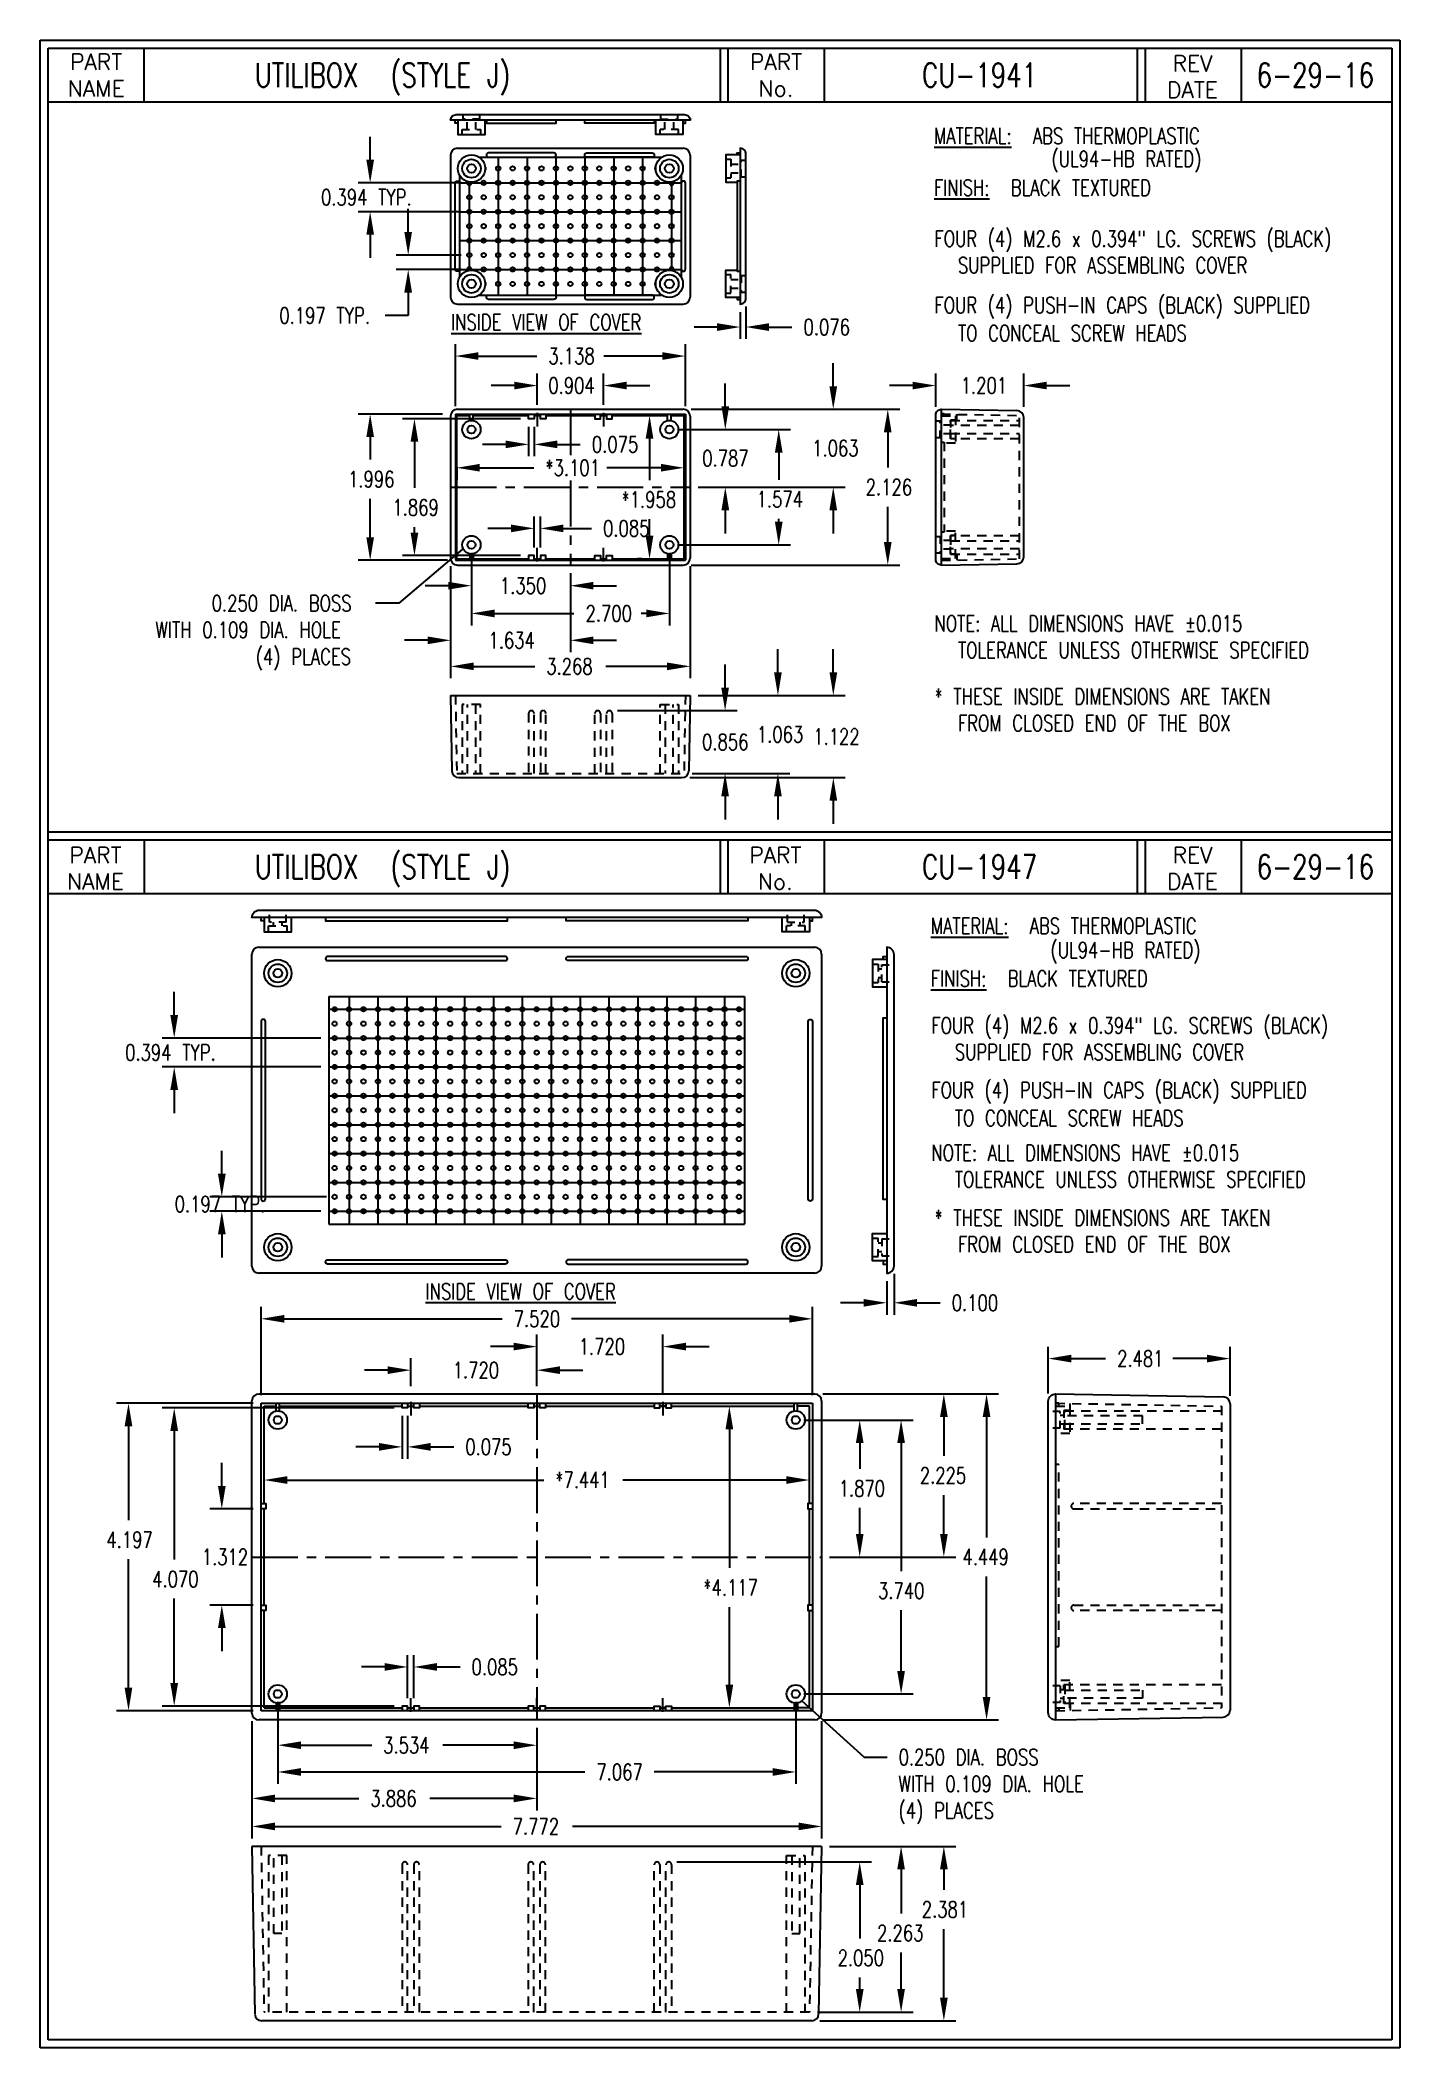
# Model space of a CAD drawing. Extents: x 0 to 18.6, y 0 to 27.4.
import ezdxf
from ezdxf.enums import TextEntityAlignment as Align

# ---------------------------------------------------------------- set-up
doc = ezdxf.new("R2010")
doc.units = 0
doc.header["$LTSCALE"] = 0.5
for name, pattern in [('CENTER', [2, 1.25, -0.25, 0.25, -0.25]), ('HIDDEN', [0.375, 0.25, -0.125]), ('HIDDEN2', [0.1875, 0.125, -0.0625])]:
    doc.linetypes.add(name, pattern=pattern)
doc.layers.get('0').update_dxf_attribs({"linetype": 'CONTINUOUS'})
doc.layers.get('DEFPOINTS').update_dxf_attribs({"linetype": 'CONTINUOUS'})
for name, color, linetype in [('CENTER', 7, 'CENTER'), ('DIM', 7, 'CONTINUOUS'), ('HIDDEN', 7, 'HIDDEN'), ('OBJECT', 7, 'CONTINUOUS'), ('TEXT', 7, 'CONTINUOUS'), ('TITLE', 7, 'CONTINUOUS')]:
    doc.layers.add(name, color=color, linetype=linetype)
doc.styles.get("Standard").update_dxf_attribs({"font": 'txt.shx', "width": 0.75})
doc.styles.add('TXT', font='TXT.shx', dxfattribs={"width": 0.75})
doc.dimstyles.get("Standard").update_dxf_attribs({"dimtxt": 2.5, "dimasz": 2.5, "dimexe": 1.25, "dimexo": 0.625, "dimtad": 1, "dimcen": 2.5, "dimazin": 3, "dimtfac": 1, "dimtmove": 0, "dimatfit": 3})

msp = doc.modelspace()

# ---------------------------------------------------------------- texts
at = {"layer": 'TEXT', "width": 0.75}
for s, p in [('UTILIBOX  (STYLE J)', (4.671, 26.765)), ('CU-1941', (12.817, 26.765)), ('6-29-16', (17.397, 26.765)), ('UTILIBOX  (STYLE J)', (4.671, 15.958)), ('CU-1947', (12.817, 15.958)), ('6-29-16', (17.397, 15.958))]:
    msp.add_text(s, height=0.328, dxfattribs=at).set_placement(p, align=Align.CENTER)
at = {"layer": 'TEXT'}
for s, p in [('REV', (15.722, 26.979)), ('DATE', (15.722, 26.616)), ('PART', (0.756, 16.173)), ('PART', (10.031, 16.173)), ('REV', (15.722, 16.173)), ('NAME', (0.756, 15.81)), ('No.', (10.031, 15.81)), ('DATE', (15.722, 15.81))]:
    msp.add_text(s, height=0.218, dxfattribs=at).set_placement(p, align=Align.CENTER)
at = {"layer": 'TEXT', "width": 0.75}
for s, p in [('%%UMATERIAL:%%U  ABS THERMOPLASTIC', (12.195, 25.988)), ('(UL94-HB RATED)', (13.798, 25.675)), ('%%UFINISH:%%U  BLACK TEXTURED', (12.195, 25.282)), ('FOUR (4) M2.6 x 0.394" LG. SCREWS (BLACK)', (12.202, 24.586)), ('SUPPLIED FOR ASSEMBLING COVER', (12.522, 24.223)), ('FOUR (4) PUSH-IN CAPS (BLACK) SUPPLIED', (12.202, 23.679)), ('%%UINSIDE VIEW OF COVER', (5.607, 23.445)), ('TO CONCEAL SCREW HEADS', (12.522, 23.296)), ('NOTE: ALL DIMENSIONS HAVE %%P0.015', (12.202, 19.333)), ('TOLERANCE UNLESS OTHERWISE SPECIFIED', (12.522, 18.969)), ('* THESE INSIDE DIMENSIONS ARE TAKEN', (12.202, 18.337)), ('FROM CLOSED END OF THE BOX', (12.522, 17.973)), ('%%UMATERIAL:%%U  ABS THERMOPLASTIC', (12.152, 15.205)), ('(UL94-HB RATED)', (13.785, 14.876)), ('%%UFINISH:%%U  BLACK TEXTURED', (12.152, 14.487)), ('FOUR (4) M2.6 x 0.394" LG. SCREWS (BLACK)', (12.159, 13.846)), ('SUPPLIED FOR ASSEMBLING COVER', (12.479, 13.483)), ('FOUR (4) PUSH-IN CAPS (BLACK) SUPPLIED', (12.159, 12.965)), ('TO CONCEAL SCREW HEADS', (12.479, 12.582)), ('NOTE: ALL DIMENSIONS HAVE %%P0.015', (12.159, 12.108)), ('TOLERANCE UNLESS OTHERWISE SPECIFIED', (12.479, 11.745)), ('* THESE INSIDE DIMENSIONS ARE TAKEN', (12.202, 11.222)), ('FROM CLOSED END OF THE BOX', (12.522, 10.859)), ('%%UINSIDE VIEW OF COVER', (5.258, 10.216))]:
    msp.add_text(s, height=0.218, dxfattribs=at).set_placement(p)

# ---------------------------------------------------------------- blocks, each defined once
blk = doc.blocks.new('HB')
at = {"layer": 'TITLE'}
for p, q in [((0, 0), (0, 15.66)), ((0, 15.66), (10.6, 15.66)), ((0.062, 15.598), (10.538, 15.598)), ((0.062, 0.062), (0.062, 15.598)), ((0.812, 15.18), (0.812, 15.598)), ((5.3, 15.598), (5.3, 15.18)), ((5.362, 15.598), (5.362, 15.18)), ((6.112, 15.598), (6.112, 15.18)), ((10.538, 15.598), (10.538, 0.062)), ((10.6, 15.66), (10.6, 0)), ((0.062, 15.18), (10.538, 15.18)), ((10.6, 0), (0, 0)), ((10.538, 0.062), (0.062, 0.062))]:
    blk.add_line(p, q, dxfattribs=at)
at = {"layer": 'TEXT', "style": 'TXT'}
for s, p in [('PART', (0.437, 15.428)), ('PART', (5.737, 15.428)), ('NAME', (0.437, 15.22)), ('No.', (5.737, 15.22))]:
    blk.add_text(s, height=0.125, dxfattribs=at).set_placement(p, align=Align.CENTER)
blk = doc.blocks.new('*D53')
at = {"layer": 'DEFPOINTS', "color": 0}
for p in [(2.889, 4.57), (10.661, 4.57), (10.661, 3.022)]:
    blk.add_point(p, dxfattribs=at)
at = {"layer": 'DIM', "color": 0}
for p, q in [((2.889, 4.461), (2.889, 2.859)), ((10.661, 4.461), (10.661, 2.859)), ((3.204, 3.022), (6.29, 3.022)), ((10.346, 3.022), (7.261, 3.022))]:
    blk.add_line(p, q, dxfattribs=at)
for points in [[(3.204, 3.075), (3.204, 2.97), (2.889, 3.022)], [(10.346, 3.075), (10.346, 2.97), (10.661, 3.022)]]:
    blk.add_solid(points, dxfattribs=at)
at = {"layer": 'OBJECT', "color": 0, "style": 'TXT', "width": 0.75}
blk.add_text('7.772', height=0.2188, dxfattribs=at).set_placement((6.447, 2.913))
blk = doc.blocks.new('*D54')
at = {"layer": 'DEFPOINTS', "color": 0}
for p in [(3.242, 4.83), (10.309, 4.83), (10.309, 3.766)]:
    blk.add_point(p, dxfattribs=at)
at = {"layer": 'DIM', "color": 0}
for p, q in [((3.242, 4.721), (3.242, 3.603)), ((10.309, 4.721), (10.309, 3.603)), ((3.557, 3.766), (7.432, 3.766)), ((9.994, 3.766), (8.376, 3.766))]:
    blk.add_line(p, q, dxfattribs=at)
for points in [[(3.557, 3.818), (3.557, 3.713), (3.242, 3.766)], [(9.994, 3.818), (9.994, 3.713), (10.309, 3.766)]]:
    blk.add_solid(points, dxfattribs=at)
at = {"layer": 'OBJECT', "color": 0, "style": 'TXT', "width": 0.75}
blk.add_text('7.067', height=0.2188, dxfattribs=at).set_placement((7.589, 3.656))
blk = doc.blocks.new('*D55')
at = {"layer": 'DEFPOINTS', "color": 0}
for p in [(10.309, 8.57), (11.181, 8.57), (10.661, 6.7)]:
    blk.add_point(p, dxfattribs=at)
at = {"layer": 'DIM', "color": 0}
for p, q in [((10.418, 8.57), (11.344, 8.57)), ((11.181, 8.255), (11.181, 7.902)), ((11.181, 7.015), (11.181, 7.369)), ((10.771, 6.7), (11.344, 6.7))]:
    blk.add_line(p, q, dxfattribs=at)
for points in [[(11.129, 8.255), (11.234, 8.255), (11.181, 8.57)], [(11.129, 7.015), (11.234, 7.015), (11.181, 6.7)]]:
    blk.add_solid(points, dxfattribs=at)
at = {"layer": 'OBJECT', "color": 0, "style": 'TXT', "width": 0.75}
blk.add_text('1.870', height=0.2188, dxfattribs=at).set_placement((10.894, 7.526))
blk = doc.blocks.new('*D56')
at = {"layer": 'DEFPOINTS', "color": 0}
for p in [(10.309, 8.57), (10.309, 4.83), (11.746, 4.83)]:
    blk.add_point(p, dxfattribs=at)
at = {"layer": 'DIM', "color": 0}
for p, q in [((10.418, 8.57), (11.909, 8.57)), ((11.746, 8.255), (11.746, 6.507)), ((11.746, 5.145), (11.746, 5.973)), ((10.418, 4.83), (11.909, 4.83))]:
    blk.add_line(p, q, dxfattribs=at)
for points in [[(11.693, 8.255), (11.798, 8.255), (11.746, 8.57)], [(11.693, 5.145), (11.798, 5.145), (11.746, 4.83)]]:
    blk.add_solid(points, dxfattribs=at)
at = {"layer": 'OBJECT', "color": 0, "style": 'TXT', "width": 0.75}
blk.add_text('3.740', height=0.2188, dxfattribs=at).set_placement((11.431, 6.13))
blk = doc.blocks.new('*D57')
at = {"layer": 'DEFPOINTS', "color": 0}
for p in [(1.205, 8.799), (3.015, 8.799), (3.015, 4.602)]:
    blk.add_point(p, dxfattribs=at)
at = {"layer": 'DIM', "color": 0}
for p, q in [((2.906, 8.799), (1.042, 8.799)), ((1.205, 8.484), (1.205, 7.203)), ((1.205, 4.917), (1.205, 6.67)), ((2.906, 4.602), (1.042, 4.602))]:
    blk.add_line(p, q, dxfattribs=at)
for points in [[(1.152, 8.484), (1.257, 8.484), (1.205, 8.799)], [(1.152, 4.917), (1.257, 4.917), (1.205, 4.602)]]:
    blk.add_solid(points, dxfattribs=at)
at = {"layer": 'OBJECT', "color": 0, "style": 'TXT', "width": 0.75}
blk.add_text('4.197', height=0.2188, dxfattribs=at).set_placement((0.904, 6.827))
blk = doc.blocks.new('*D58')
at = {"layer": 'DEFPOINTS', "color": 0}
for p in [(10.567, 8.925), (12.329, 8.925), (10.661, 6.7)]:
    blk.add_point(p, dxfattribs=at)
at = {"layer": 'DIM', "color": 0}
for p, q in [((10.677, 8.925), (12.492, 8.925)), ((12.329, 8.61), (12.329, 8.08)), ((12.329, 7.015), (12.329, 7.546)), ((10.771, 6.7), (12.492, 6.7))]:
    blk.add_line(p, q, dxfattribs=at)
for points in [[(12.277, 8.61), (12.382, 8.61), (12.329, 8.925)], [(12.277, 7.015), (12.382, 7.015), (12.329, 6.7)]]:
    blk.add_solid(points, dxfattribs=at)
at = {"layer": 'OBJECT', "color": 0, "style": 'TXT', "width": 0.75}
blk.add_text('2.225', height=0.2188, dxfattribs=at).set_placement((12.001, 7.703))
blk = doc.blocks.new('*D59')
at = {"layer": 'DEFPOINTS', "color": 0}
for p in [(10.567, 8.925), (10.567, 4.476), (12.912, 4.476)]:
    blk.add_point(p, dxfattribs=at)
at = {"layer": 'DIM', "color": 0}
for p, q in [((10.677, 8.925), (13.074, 8.925)), ((12.912, 8.61), (12.912, 6.967)), ((12.912, 4.791), (12.912, 6.434)), ((10.677, 4.476), (13.074, 4.476))]:
    blk.add_line(p, q, dxfattribs=at)
for points in [[(12.859, 8.61), (12.964, 8.61), (12.912, 8.925)], [(12.859, 4.791), (12.964, 4.791), (12.912, 4.476)]]:
    blk.add_solid(points, dxfattribs=at)
at = {"layer": 'OBJECT', "color": 0, "style": 'TXT', "width": 0.75}
blk.add_text('4.449', height=0.2188, dxfattribs=at).set_placement((12.583, 6.591))
blk = doc.blocks.new('*D60')
at = {"layer": 'DEFPOINTS', "color": 0}
for p in [(2.478, 7.356), (3.015, 7.356), (3.015, 6.044)]:
    blk.add_point(p, dxfattribs=at)
at = {"layer": 'DIM', "color": 0}
for p, q in [((2.478, 7.671), (2.478, 7.986)), ((2.906, 7.356), (2.315, 7.356)), ((2.906, 6.044), (2.315, 6.044)), ((2.478, 5.729), (2.478, 5.414))]:
    blk.add_line(p, q, dxfattribs=at)
for points in [[(2.426, 7.671), (2.531, 7.671), (2.478, 7.356)], [(2.426, 5.729), (2.531, 5.729), (2.478, 6.044)]]:
    blk.add_solid(points, dxfattribs=at)
at = {"layer": 'OBJECT', "color": 0, "style": 'TXT', "width": 0.75}
blk.add_text('1.312', height=0.2188, dxfattribs=at).set_placement((2.205, 6.591))
blk = doc.blocks.new('*D61')
at = {"layer": 'DEFPOINTS', "color": 0}
for p in [(4.938, 8.735), (1.829, 4.665), (4.938, 4.665)]:
    blk.add_point(p, dxfattribs=at)
at = {"layer": 'DIM', "color": 0}
for p, q in [((4.828, 8.735), (1.666, 8.735)), ((1.829, 8.42), (1.829, 6.666)), ((1.829, 4.98), (1.829, 6.132)), ((4.828, 4.665), (1.666, 4.665))]:
    blk.add_line(p, q, dxfattribs=at)
for points in [[(1.776, 8.42), (1.881, 8.42), (1.829, 8.735)], [(1.776, 4.98), (1.881, 4.98), (1.829, 4.665)]]:
    blk.add_solid(points, dxfattribs=at)
at = {"layer": 'OBJECT', "color": 0, "style": 'TXT', "width": 0.75}
blk.add_text('4.070', height=0.2188, dxfattribs=at).set_placement((1.528, 6.289))
blk = doc.blocks.new('*D62')
at = {"layer": 'DEFPOINTS', "color": 0}
for p in [(5.055, 9.25), (5.055, 8.925), (6.775, 8.925)]:
    blk.add_point(p, dxfattribs=at)
at = {"layer": 'DIM', "color": 0}
for p, q in [((5.055, 9.034), (5.055, 9.413)), ((6.775, 9.034), (6.775, 9.413)), ((4.74, 9.25), (4.425, 9.25)), ((7.09, 9.25), (7.405, 9.25))]:
    blk.add_line(p, q, dxfattribs=at)
for points in [[(4.74, 9.303), (4.74, 9.198), (5.055, 9.25)], [(7.09, 9.303), (7.09, 9.198), (6.775, 9.25)]]:
    blk.add_solid(points, dxfattribs=at)
at = {"layer": 'OBJECT', "color": 0, "style": 'TXT', "width": 0.75}
blk.add_text('1.720', height=0.2188, dxfattribs=at).set_placement((5.628, 9.141))
blk = doc.blocks.new('*D63')
at = {"layer": 'DEFPOINTS', "color": 0}
for p in [(8.495, 9.572), (6.775, 8.925), (8.495, 8.816)]:
    blk.add_point(p, dxfattribs=at)
at = {"layer": 'DIM', "color": 0}
for p, q in [((6.775, 9.034), (6.775, 9.735)), ((8.495, 8.925), (8.495, 9.735)), ((6.46, 9.572), (6.145, 9.572)), ((8.81, 9.572), (9.125, 9.572))]:
    blk.add_line(p, q, dxfattribs=at)
for points in [[(6.46, 9.625), (6.46, 9.52), (6.775, 9.572)], [(8.81, 9.625), (8.81, 9.52), (8.495, 9.572)]]:
    blk.add_solid(points, dxfattribs=at)
at = {"layer": 'OBJECT', "color": 0, "style": 'TXT', "width": 0.75}
blk.add_text('1.720', height=0.2188, dxfattribs=at).set_placement((7.348, 9.463))
blk = doc.blocks.new('*D64')
at = {"layer": 'DEFPOINTS', "color": 0}
for p in [(3.242, 4.83), (6.775, 4.476), (3.242, 4.131)]:
    blk.add_point(p, dxfattribs=at)
at = {"layer": 'DIM', "color": 0}
for p, q in [((3.242, 4.721), (3.242, 3.968)), ((3.557, 4.131), (4.523, 4.131)), ((6.46, 4.131), (5.494, 4.131)), ((6.775, 4.367), (6.775, 3.968))]:
    blk.add_line(p, q, dxfattribs=at)
for points in [[(3.557, 4.183), (3.557, 4.078), (3.242, 4.131)], [(6.46, 4.183), (6.46, 4.078), (6.775, 4.131)]]:
    blk.add_solid(points, dxfattribs=at)
at = {"layer": 'OBJECT', "color": 0, "style": 'TXT', "width": 0.75}
blk.add_text('3.534', height=0.2188, dxfattribs=at).set_placement((4.68, 4.021))
blk = doc.blocks.new('*D65')
at = {"layer": 'DEFPOINTS', "color": 0}
for p in [(2.889, 4.57), (6.775, 4.476), (2.889, 3.405)]:
    blk.add_point(p, dxfattribs=at)
at = {"layer": 'DIM', "color": 0}
for p, q in [((2.889, 4.461), (2.889, 3.242)), ((6.775, 4.367), (6.775, 3.242)), ((3.204, 3.405), (4.347, 3.405)), ((6.46, 3.405), (5.318, 3.405))]:
    blk.add_line(p, q, dxfattribs=at)
for points in [[(3.204, 3.457), (3.204, 3.352), (2.889, 3.405)], [(6.46, 3.457), (6.46, 3.352), (6.775, 3.405)]]:
    blk.add_solid(points, dxfattribs=at)
at = {"layer": 'OBJECT', "color": 0, "style": 'TXT', "width": 0.75}
blk.add_text('3.886', height=0.2188, dxfattribs=at).set_placement((4.504, 3.295))
blk = doc.blocks.new('*D66')
at = {"layer": 'DEFPOINTS', "color": 0}
for p in [(8.575, 2.537), (11.181, 2.537), (10.496, 0.487)]:
    blk.add_point(p, dxfattribs=at)
at = {"layer": 'DIM', "color": 0}
for p, q in [((8.685, 2.537), (11.344, 2.537)), ((11.181, 2.222), (11.181, 1.494)), ((11.181, 0.802), (11.181, 0.96)), ((10.605, 0.487), (11.344, 0.487))]:
    blk.add_line(p, q, dxfattribs=at)
for points in [[(11.129, 2.222), (11.234, 2.222), (11.181, 2.537)], [(11.129, 0.802), (11.234, 0.802), (11.181, 0.487)]]:
    blk.add_solid(points, dxfattribs=at)
at = {"layer": 'OBJECT', "color": 0, "style": 'TXT', "width": 0.75}
blk.add_text('2.050', height=0.2188, dxfattribs=at).set_placement((10.88, 1.118))
blk = doc.blocks.new('*D67')
at = {"layer": 'DEFPOINTS', "color": 0}
for p in [(10.661, 2.75), (11.746, 2.75), (10.496, 0.487)]:
    blk.add_point(p, dxfattribs=at)
at = {"layer": 'DIM', "color": 0}
for p, q in [((10.771, 2.75), (11.909, 2.75)), ((11.746, 2.435), (11.746, 1.834)), ((11.746, 0.802), (11.746, 1.3)), ((10.605, 0.487), (11.909, 0.487))]:
    blk.add_line(p, q, dxfattribs=at)
for points in [[(11.693, 2.435), (11.798, 2.435), (11.746, 2.75)], [(11.693, 0.802), (11.798, 0.802), (11.746, 0.487)]]:
    blk.add_solid(points, dxfattribs=at)
at = {"layer": 'OBJECT', "color": 0, "style": 'TXT', "width": 0.75}
blk.add_text('2.263', height=0.2188, dxfattribs=at).set_placement((11.418, 1.458))
blk = doc.blocks.new('*D68')
at = {"layer": 'DEFPOINTS', "color": 0}
for p in [(10.661, 2.75), (12.329, 2.75), (10.527, 0.369)]:
    blk.add_point(p, dxfattribs=at)
at = {"layer": 'DIM', "color": 0}
for p, q in [((10.771, 2.75), (12.492, 2.75)), ((12.329, 2.435), (12.329, 2.156)), ((12.329, 0.684), (12.329, 1.622)), ((10.637, 0.369), (12.492, 0.369))]:
    blk.add_line(p, q, dxfattribs=at)
for points in [[(12.277, 2.435), (12.382, 2.435), (12.329, 2.75)], [(12.277, 0.684), (12.382, 0.684), (12.329, 0.369)]]:
    blk.add_solid(points, dxfattribs=at)
at = {"layer": 'OBJECT', "color": 0, "style": 'TXT', "width": 0.75}
blk.add_text('2.381', height=0.2188, dxfattribs=at).set_placement((12.028, 1.78))
blk = doc.blocks.new('*D69')
at = {"layer": 'DEFPOINTS', "color": 0}
for p in [(11.549, 10.574), (11.649, 10.674), (11.649, 10.17)]:
    blk.add_point(p, dxfattribs=at)
at = {"layer": 'DIM', "color": 0}
for p, q in [((11.549, 10.464), (11.549, 10.007)), ((11.649, 10.564), (11.649, 10.007)), ((11.234, 10.17), (10.919, 10.17)), ((11.964, 10.17), (12.279, 10.17))]:
    blk.add_line(p, q, dxfattribs=at)
for points in [[(11.234, 10.222), (11.234, 10.117), (11.549, 10.17)], [(11.964, 10.222), (11.964, 10.117), (11.649, 10.17)]]:
    blk.add_solid(points, dxfattribs=at)
at = {"layer": 'OBJECT', "color": 0, "style": 'TXT', "width": 0.75}
blk.add_text('0.100', height=0.2188, dxfattribs=at).set_placement((12.437, 10.06))
blk = doc.blocks.new('*D70')
at = {"layer": 'DEFPOINTS', "color": 0}
for p in [(16.234, 9.408), (13.753, 8.825), (16.234, 8.791)]:
    blk.add_point(p, dxfattribs=at)
at = {"layer": 'DIM', "color": 0}
for p, q in [((13.753, 8.934), (13.753, 9.571)), ((14.068, 9.408), (14.535, 9.408)), ((15.919, 9.408), (15.452, 9.408)), ((16.234, 8.9), (16.234, 9.571))]:
    blk.add_line(p, q, dxfattribs=at)
for points in [[(14.068, 9.461), (14.068, 9.356), (13.753, 9.408)], [(15.919, 9.461), (15.919, 9.356), (16.234, 9.408)]]:
    blk.add_solid(points, dxfattribs=at)
at = {"layer": 'OBJECT', "color": 0, "style": 'TXT', "width": 0.75}
blk.add_text('2.481', height=0.2188, dxfattribs=at).set_placement((14.693, 9.299))
blk = doc.blocks.new('*D71')
at = {"layer": 'DEFPOINTS', "color": 0}
for p in [(3.94, 13.783), (1.829, 13.389), (3.94, 13.389)]:
    blk.add_point(p, dxfattribs=at)
at = {"layer": 'DIM', "color": 0}
for p, q in [((1.829, 14.098), (1.829, 14.413)), ((3.831, 13.783), (1.666, 13.783)), ((3.831, 13.389), (1.666, 13.389)), ((1.829, 13.074), (1.829, 12.759))]:
    blk.add_line(p, q, dxfattribs=at)
for points in [[(1.776, 14.098), (1.881, 14.098), (1.829, 13.783)], [(1.776, 13.074), (1.881, 13.074), (1.829, 13.389)]]:
    blk.add_solid(points, dxfattribs=at)
at = {"layer": 'OBJECT', "color": 0, "style": 'TXT', "width": 0.75}
blk.add_text('0.394 TYP.', height=0.2188, dxfattribs=at).set_placement((1.159, 13.477))
blk = doc.blocks.new('*D72')
at = {"layer": 'DEFPOINTS', "color": 0}
for p in [(4.017, 11.616), (2.478, 11.419), (3.94, 11.419)]:
    blk.add_point(p, dxfattribs=at)
at = {"layer": 'DIM', "color": 0}
for p, q in [((2.478, 11.931), (2.478, 12.246)), ((3.908, 11.616), (2.315, 11.616)), ((3.831, 11.419), (2.315, 11.419)), ((2.478, 11.104), (2.478, 10.789))]:
    blk.add_line(p, q, dxfattribs=at)
for points in [[(2.426, 11.931), (2.531, 11.931), (2.478, 11.616)], [(2.426, 11.104), (2.531, 11.104), (2.478, 11.419)]]:
    blk.add_solid(points, dxfattribs=at)
at = {"layer": 'OBJECT', "color": 0, "style": 'TXT', "width": 0.75}
blk.add_text('0.197 TYP.', height=0.2188, dxfattribs=at).set_placement((1.835, 11.408))
blk = doc.blocks.new('*D73')
at = {"layer": 'DEFPOINTS', "color": 0}
for p in [(7.766, 18.253), (9.345, 18.253), (8.784, 17.397)]:
    blk.add_point(p, dxfattribs=at)
at = {"layer": 'DIM', "color": 0}
for p, q in [((9.345, 18.568), (9.345, 18.883)), ((7.875, 18.253), (9.508, 18.253)), ((8.893, 17.397), (9.508, 17.397)), ((9.345, 17.082), (9.345, 16.767))]:
    blk.add_line(p, q, dxfattribs=at)
for points in [[(9.292, 18.568), (9.397, 18.568), (9.345, 18.253)], [(9.292, 17.082), (9.397, 17.082), (9.345, 17.397)]]:
    blk.add_solid(points, dxfattribs=at)
at = {"layer": 'OBJECT', "color": 0, "style": 'TXT', "width": 0.75}
blk.add_text('0.856', height=0.2188, dxfattribs=at).set_placement((9.03, 17.715))
blk = doc.blocks.new('*D74')
at = {"layer": 'DEFPOINTS', "color": 0}
for p in [(8.868, 18.46), (10.065, 18.46), (8.784, 17.397)]:
    blk.add_point(p, dxfattribs=at)
at = {"layer": 'DIM', "color": 0}
for p, q in [((10.065, 18.775), (10.065, 19.09)), ((8.977, 18.46), (10.228, 18.46)), ((8.893, 17.397), (10.228, 17.397)), ((10.065, 17.082), (10.065, 16.767))]:
    blk.add_line(p, q, dxfattribs=at)
for points in [[(10.013, 18.775), (10.118, 18.775), (10.065, 18.46)], [(10.013, 17.082), (10.118, 17.082), (10.065, 17.397)]]:
    blk.add_solid(points, dxfattribs=at)
at = {"layer": 'OBJECT', "color": 0, "style": 'TXT', "width": 0.75}
blk.add_text('1.063', height=0.2188, dxfattribs=at).set_placement((9.778, 17.819))
blk = doc.blocks.new('*D75')
at = {"layer": 'DEFPOINTS', "color": 0}
for p in [(8.868, 18.46), (10.821, 18.46), (8.756, 17.338)]:
    blk.add_point(p, dxfattribs=at)
at = {"layer": 'DIM', "color": 0}
for p, q in [((10.821, 18.775), (10.821, 19.09)), ((8.977, 18.46), (10.984, 18.46)), ((8.865, 17.338), (10.984, 17.338)), ((10.821, 17.023), (10.821, 16.708))]:
    blk.add_line(p, q, dxfattribs=at)
for points in [[(10.769, 18.775), (10.874, 18.775), (10.821, 18.46)], [(10.769, 17.023), (10.874, 17.023), (10.821, 17.338)]]:
    blk.add_solid(points, dxfattribs=at)
at = {"layer": 'OBJECT', "color": 0, "style": 'TXT', "width": 0.75}
blk.add_text('1.122', height=0.2188, dxfattribs=at).set_placement((10.548, 17.789))
blk = doc.blocks.new('*D76')
at = {"layer": 'DEFPOINTS', "color": 0}
for p in [(5.884, 20.516), (7.234, 20.24), (5.884, 19.958)]:
    blk.add_point(p, dxfattribs=at)
at = {"layer": 'DIM', "color": 0}
for p, q in [((5.884, 20.407), (5.884, 19.795)), ((7.234, 20.131), (7.234, 19.795)), ((5.569, 19.958), (5.254, 19.958)), ((7.549, 19.958), (7.864, 19.958))]:
    blk.add_line(p, q, dxfattribs=at)
for points in [[(5.569, 20.011), (5.569, 19.906), (5.884, 19.958)], [(7.549, 20.011), (7.549, 19.906), (7.234, 19.958)]]:
    blk.add_solid(points, dxfattribs=at)
at = {"layer": 'OBJECT', "color": 0, "style": 'TXT', "width": 0.75}
blk.add_text('1.350', height=0.2188, dxfattribs=at).set_placement((6.272, 19.849))
blk = doc.blocks.new('*D77')
at = {"layer": 'DEFPOINTS', "color": 0}
for p in [(5.884, 20.516), (8.584, 20.516), (8.584, 19.58)]:
    blk.add_point(p, dxfattribs=at)
at = {"layer": 'DIM', "color": 0}
for p, q in [((5.884, 20.407), (5.884, 19.417)), ((8.584, 20.407), (8.584, 19.417)), ((6.199, 19.58), (7.283, 19.58)), ((8.269, 19.58), (8.2, 19.58))]:
    blk.add_line(p, q, dxfattribs=at)
for points in [[(6.199, 19.632), (6.199, 19.527), (5.884, 19.58)], [(8.269, 19.632), (8.269, 19.527), (8.584, 19.58)]]:
    blk.add_solid(points, dxfattribs=at)
at = {"layer": 'OBJECT', "color": 0, "style": 'TXT', "width": 0.75}
blk.add_text('2.700', height=0.2188, dxfattribs=at).set_placement((7.441, 19.47))
blk = doc.blocks.new('*D78')
at = {"layer": 'DEFPOINTS', "color": 0}
for p in [(5.6, 20.334), (7.234, 20.24), (5.6, 19.213)]:
    blk.add_point(p, dxfattribs=at)
at = {"layer": 'DIM', "color": 0}
for p, q in [((5.6, 20.225), (5.6, 19.05)), ((7.234, 20.131), (7.234, 19.05)), ((5.285, 19.213), (4.97, 19.213)), ((7.549, 19.213), (7.864, 19.213))]:
    blk.add_line(p, q, dxfattribs=at)
for points in [[(5.285, 19.265), (5.285, 19.16), (5.6, 19.213)], [(7.549, 19.265), (7.549, 19.16), (7.234, 19.213)]]:
    blk.add_solid(points, dxfattribs=at)
at = {"layer": 'OBJECT', "color": 0, "style": 'TXT', "width": 0.75}
blk.add_text('1.634', height=0.2188, dxfattribs=at).set_placement((6.116, 19.103))
blk = doc.blocks.new('*D79')
at = {"layer": 'DEFPOINTS', "color": 0}
for p in [(5.6, 20.334), (8.868, 20.334), (8.868, 18.857)]:
    blk.add_point(p, dxfattribs=at)
at = {"layer": 'DIM', "color": 0}
for p, q in [((5.6, 20.225), (5.6, 18.694)), ((8.868, 20.225), (8.868, 18.694)), ((5.915, 18.857), (6.748, 18.857)), ((8.553, 18.857), (7.719, 18.857))]:
    blk.add_line(p, q, dxfattribs=at)
for points in [[(5.915, 18.91), (5.915, 18.805), (5.6, 18.857)], [(8.553, 18.91), (8.553, 18.805), (8.868, 18.857)]]:
    blk.add_solid(points, dxfattribs=at)
at = {"layer": 'OBJECT', "color": 0, "style": 'TXT', "width": 0.75}
blk.add_text('3.268', height=0.2188, dxfattribs=at).set_placement((6.905, 18.748))
blk = doc.blocks.new('*D80')
at = {"layer": 'DEFPOINTS', "color": 0}
for p in [(8.584, 22.09), (9.347, 22.09), (8.868, 21.303)]:
    blk.add_point(p, dxfattribs=at)
at = {"layer": 'DIM', "color": 0}
for p, q in [((9.347, 22.405), (9.347, 22.72)), ((8.693, 22.09), (9.51, 22.09)), ((8.977, 21.303), (9.51, 21.303)), ((9.347, 20.988), (9.347, 20.673))]:
    blk.add_line(p, q, dxfattribs=at)
for points in [[(9.295, 22.405), (9.4, 22.405), (9.347, 22.09)], [(9.295, 20.988), (9.4, 20.988), (9.347, 21.303)]]:
    blk.add_solid(points, dxfattribs=at)
at = {"layer": 'OBJECT', "color": 0, "style": 'TXT', "width": 0.75}
blk.add_text('0.787', height=0.2188, dxfattribs=at).set_placement((9.033, 21.588))
blk = doc.blocks.new('*D81')
at = {"layer": 'DEFPOINTS', "color": 0}
for p in [(8.584, 22.09), (8.584, 20.516), (10.076, 20.516)]:
    blk.add_point(p, dxfattribs=at)
at = {"layer": 'DIM', "color": 0}
for p, q in [((8.693, 22.09), (10.239, 22.09)), ((10.076, 21.775), (10.076, 21.404)), ((10.076, 20.831), (10.076, 20.87)), ((8.693, 20.516), (10.239, 20.516))]:
    blk.add_line(p, q, dxfattribs=at)
for points in [[(10.024, 21.775), (10.129, 21.775), (10.076, 22.09)], [(10.024, 20.831), (10.129, 20.831), (10.076, 20.516)]]:
    blk.add_solid(points, dxfattribs=at)
at = {"layer": 'OBJECT', "color": 0, "style": 'TXT', "width": 0.75}
blk.add_text('1.574', height=0.2188, dxfattribs=at).set_placement((9.775, 21.028))
blk = doc.blocks.new('*D82')
at = {"layer": 'DEFPOINTS', "color": 0}
for p in [(8.774, 22.366), (10.82, 22.366), (8.868, 21.303)]:
    blk.add_point(p, dxfattribs=at)
at = {"layer": 'DIM', "color": 0}
for p, q in [((10.82, 22.681), (10.82, 22.996)), ((8.883, 22.366), (10.983, 22.366)), ((8.977, 21.303), (10.983, 21.303)), ((10.82, 20.988), (10.82, 20.673))]:
    blk.add_line(p, q, dxfattribs=at)
for points in [[(10.768, 22.681), (10.873, 22.681), (10.82, 22.366)], [(10.768, 20.988), (10.873, 20.988), (10.82, 21.303)]]:
    blk.add_solid(points, dxfattribs=at)
at = {"layer": 'OBJECT', "color": 0, "style": 'TXT', "width": 0.75}
blk.add_text('1.063', height=0.2188, dxfattribs=at).set_placement((10.533, 21.726))
blk = doc.blocks.new('*D83')
at = {"layer": 'DEFPOINTS', "color": 0}
for p in [(8.774, 22.366), (11.564, 22.366), (8.774, 20.24)]:
    blk.add_point(p, dxfattribs=at)
at = {"layer": 'DIM', "color": 0}
for p, q in [((8.883, 22.366), (11.727, 22.366)), ((11.564, 22.051), (11.564, 21.57)), ((11.564, 20.555), (11.564, 21.037)), ((8.883, 20.24), (11.727, 20.24))]:
    blk.add_line(p, q, dxfattribs=at)
for points in [[(11.511, 22.051), (11.616, 22.051), (11.564, 22.366)], [(11.511, 20.555), (11.616, 20.555), (11.564, 20.24)]]:
    blk.add_solid(points, dxfattribs=at)
at = {"layer": 'OBJECT', "color": 0, "style": 'TXT', "width": 0.75}
blk.add_text('2.126', height=0.2188, dxfattribs=at).set_placement((11.263, 21.194))
blk = doc.blocks.new('*D84')
at = {"layer": 'DEFPOINTS', "color": 0}
for p in [(6.664, 22.238), (5.106, 20.369), (6.664, 20.369)]:
    blk.add_point(p, dxfattribs=at)
at = {"layer": 'DIM', "color": 0}
for p, q in [((6.555, 22.238), (4.944, 22.238)), ((5.106, 21.923), (5.106, 21.293)), ((5.106, 20.684), (5.106, 20.759)), ((6.555, 20.369), (4.944, 20.369))]:
    blk.add_line(p, q, dxfattribs=at)
for points in [[(5.054, 21.923), (5.159, 21.923), (5.106, 22.238)], [(5.054, 20.684), (5.159, 20.684), (5.106, 20.369)]]:
    blk.add_solid(points, dxfattribs=at)
at = {"layer": 'OBJECT', "color": 0, "style": 'TXT', "width": 0.75}
blk.add_text('1.869', height=0.2188, dxfattribs=at).set_placement((4.806, 20.917))
blk = doc.blocks.new('*D85')
at = {"layer": 'DEFPOINTS', "color": 0}
for p in [(5.6, 22.301), (4.502, 20.305), (5.665, 20.305)]:
    blk.add_point(p, dxfattribs=at)
at = {"layer": 'DIM', "color": 0}
for p, q in [((5.49, 22.301), (4.339, 22.301)), ((4.502, 21.986), (4.502, 21.679)), ((4.502, 20.62), (4.502, 21.145)), ((5.555, 20.305), (4.339, 20.305))]:
    blk.add_line(p, q, dxfattribs=at)
for points in [[(4.45, 21.986), (4.555, 21.986), (4.502, 22.301)], [(4.45, 20.62), (4.555, 20.62), (4.502, 20.305)]]:
    blk.add_solid(points, dxfattribs=at)
at = {"layer": 'OBJECT', "color": 0, "style": 'TXT', "width": 0.75}
blk.add_text('1.996', height=0.2188, dxfattribs=at).set_placement((4.201, 21.302))
blk = doc.blocks.new('*D86')
at = {"layer": 'DEFPOINTS', "color": 0}
for p in [(5.855, 25.457), (4.502, 25.063), (5.855, 25.063)]:
    blk.add_point(p, dxfattribs=at)
at = {"layer": 'DIM', "color": 0}
for p, q in [((4.502, 25.772), (4.502, 26.087)), ((5.745, 25.457), (4.339, 25.457)), ((5.745, 25.063), (4.339, 25.063)), ((4.502, 24.748), (4.502, 24.433))]:
    blk.add_line(p, q, dxfattribs=at)
for points in [[(4.45, 25.772), (4.555, 25.772), (4.502, 25.457)], [(4.45, 24.748), (4.555, 24.748), (4.502, 25.063)]]:
    blk.add_solid(points, dxfattribs=at)
at = {"layer": 'OBJECT', "color": 0, "style": 'TXT', "width": 0.75}
blk.add_text('0.394 TYP.', height=0.2188, dxfattribs=at).set_placement((3.832, 25.151))
blk = doc.blocks.new('*D87')
at = {"layer": 'DEFPOINTS', "color": 0}
for p in [(6.782, 22.69), (6.782, 22.318), (7.686, 22.318)]:
    blk.add_point(p, dxfattribs=at)
at = {"layer": 'DIM', "color": 0}
for p, q in [((6.782, 22.427), (6.782, 22.853)), ((7.686, 22.427), (7.686, 22.853)), ((6.467, 22.69), (6.152, 22.69)), ((8.001, 22.69), (8.316, 22.69))]:
    blk.add_line(p, q, dxfattribs=at)
for points in [[(6.467, 22.743), (6.467, 22.638), (6.782, 22.69)], [(8.001, 22.743), (8.001, 22.638), (7.686, 22.69)]]:
    blk.add_solid(points, dxfattribs=at)
at = {"layer": 'OBJECT', "color": 0, "style": 'TXT', "width": 0.75}
blk.add_text('0.904', height=0.2188, dxfattribs=at).set_placement((6.933, 22.581))
blk = doc.blocks.new('*D88')
at = {"layer": 'DEFPOINTS', "color": 0}
for p in [(5.855, 24.472), (5.021, 24.275), (5.855, 24.275)]:
    blk.add_point(p, dxfattribs=at)
at = {"layer": 'DIM', "color": 0}
for p, q in [((5.021, 24.787), (5.021, 25.102)), ((5.745, 24.472), (4.858, 24.472)), ((5.745, 24.275), (4.858, 24.275)), ((5.021, 23.96), (5.021, 23.645)), ((5.021, 23.645), (4.706, 23.645))]:
    blk.add_line(p, q, dxfattribs=at)
for points in [[(4.968, 24.787), (5.073, 24.787), (5.021, 24.472)], [(4.968, 23.96), (5.073, 23.96), (5.021, 24.275)]]:
    blk.add_solid(points, dxfattribs=at)
at = {"layer": 'OBJECT', "color": 0, "style": 'TXT', "width": 0.75}
blk.add_text('0.197 TYP.', height=0.2188, dxfattribs=at).set_placement((3.263, 23.536))
blk = doc.blocks.new('*D89')
at = {"layer": 'DEFPOINTS', "color": 0}
for p in [(9.627, 23.879), (9.551, 23.803), (9.627, 23.489)]:
    blk.add_point(p, dxfattribs=at)
at = {"layer": 'DIM', "color": 0}
for p, q in [((9.551, 23.694), (9.551, 23.326)), ((9.627, 23.77), (9.627, 23.326)), ((9.236, 23.489), (8.921, 23.489)), ((9.942, 23.489), (10.257, 23.489))]:
    blk.add_line(p, q, dxfattribs=at)
for points in [[(9.236, 23.541), (9.236, 23.436), (9.551, 23.489)], [(9.942, 23.541), (9.942, 23.436), (9.627, 23.489)]]:
    blk.add_solid(points, dxfattribs=at)
at = {"layer": 'OBJECT', "color": 0, "style": 'TXT', "width": 0.75}
blk.add_text('0.076', height=0.2188, dxfattribs=at).set_placement((10.415, 23.379))
blk = doc.blocks.new('*U51')
at = {"layer": 'OBJECT', "style": 'TXT', "width": 0.75}
for s, height, p in [('0.250 DIA. BOSS', 0.21875, (2.34, 19.609)), ('WITH 0.109 DIA. HOLE', 0.21875, (1.574, 19.245)), ('(4) PLACES', 0.2188, (2.942, 18.88))]:
    blk.add_text(s, height=height, dxfattribs=at).set_placement(p)
blk = doc.blocks.new('*U52')
at = {"layer": 'OBJECT', "style": 'TXT', "width": 0.75}
for s, height, p in [('0.250 DIA. BOSS', 0.21875, (11.712, 3.858)), ('WITH 0.109 DIA. HOLE', 0.21875, (11.712, 3.493)), ('(4) PLACES', 0.2188, (11.712, 3.129))]:
    blk.add_text(s, height=height, dxfattribs=at).set_placement(p)
blk = doc.blocks.new('*D90')
at = {"layer": 'DEFPOINTS', "color": 0}
for p in [(6.824, 20.741), (6.739, 20.369), (6.824, 20.369)]:
    blk.add_point(p, dxfattribs=at)
at = {"layer": 'DIM', "color": 0}
for p, q in [((6.739, 20.478), (6.739, 20.903)), ((6.824, 20.478), (6.824, 20.903)), ((6.424, 20.741), (6.109, 20.741)), ((7.139, 20.741), (7.522, 20.741))]:
    blk.add_line(p, q, dxfattribs=at)
for points in [[(6.424, 20.793), (6.424, 20.688), (6.739, 20.741)], [(7.139, 20.793), (7.139, 20.688), (6.824, 20.741)]]:
    blk.add_solid(points, dxfattribs=at)
at = {"layer": 'OBJECT', "color": 0, "style": 'TXT', "width": 0.75}
blk.add_text('0.085', height=0.2188, dxfattribs=at).set_placement((7.68, 20.631))
blk = doc.blocks.new('*D91')
at = {"layer": 'DEFPOINTS', "color": 0}
for p in [(6.664, 22.238), (6.739, 22.238), (6.739, 21.887)]:
    blk.add_point(p, dxfattribs=at)
at = {"layer": 'DIM', "color": 0}
for p, q in [((6.664, 22.129), (6.664, 21.725)), ((6.739, 22.129), (6.739, 21.725)), ((6.349, 21.887), (6.034, 21.887)), ((7.054, 21.887), (7.369, 21.887))]:
    blk.add_line(p, q, dxfattribs=at)
for points in [[(6.349, 21.94), (6.349, 21.835), (6.664, 21.887)], [(7.054, 21.94), (7.054, 21.835), (6.739, 21.887)]]:
    blk.add_solid(points, dxfattribs=at)
at = {"layer": 'OBJECT', "color": 0, "style": 'TXT', "width": 0.75}
blk.add_text('0.075', height=0.2188, dxfattribs=at).set_placement((7.527, 21.778))
blk = doc.blocks.new('*D92')
at = {"layer": 'DEFPOINTS', "color": 0}
for p in [(5.098, 5.199), (5.013, 4.665), (5.098, 4.665)]:
    blk.add_point(p, dxfattribs=at)
at = {"layer": 'DIM', "color": 0}
for p, q in [((5.013, 4.775), (5.013, 5.362)), ((5.098, 4.775), (5.098, 5.362)), ((4.698, 5.199), (4.383, 5.199)), ((5.413, 5.199), (5.728, 5.199))]:
    blk.add_line(p, q, dxfattribs=at)
for points in [[(4.698, 5.252), (4.698, 5.147), (5.013, 5.199)], [(5.413, 5.252), (5.413, 5.147), (5.098, 5.199)]]:
    blk.add_solid(points, dxfattribs=at)
at = {"layer": 'OBJECT', "color": 0, "style": 'TXT', "width": 0.75}
blk.add_text('0.085', height=0.2188, dxfattribs=at).set_placement((5.885, 5.09))
blk = doc.blocks.new('*D93')
at = {"layer": 'DEFPOINTS', "color": 0}
for p in [(4.938, 8.735), (5.013, 8.735), (5.013, 8.203)]:
    blk.add_point(p, dxfattribs=at)
at = {"layer": 'DIM', "color": 0}
for p, q in [((4.938, 8.626), (4.938, 8.04)), ((5.013, 8.626), (5.013, 8.04)), ((4.623, 8.203), (4.308, 8.203)), ((5.328, 8.203), (5.643, 8.203))]:
    blk.add_line(p, q, dxfattribs=at)
for points in [[(4.623, 8.256), (4.623, 8.151), (4.938, 8.203)], [(5.328, 8.256), (5.328, 8.151), (5.013, 8.203)]]:
    blk.add_solid(points, dxfattribs=at)
at = {"layer": 'OBJECT', "color": 0, "style": 'TXT', "width": 0.75}
blk.add_text('0.075', height=0.2188, dxfattribs=at).set_placement((5.8, 8.094))
blk = doc.blocks.new('*D94')
at = {"layer": 'DEFPOINTS', "color": 0}
for p in [(8.803, 23.093), (5.665, 22.301), (8.803, 22.301)]:
    blk.add_point(p, dxfattribs=at)
at = {"layer": 'DIM', "color": 0}
for p, q in [((5.665, 22.411), (5.665, 23.256)), ((5.98, 23.093), (6.775, 23.093)), ((8.488, 23.093), (7.692, 23.093)), ((8.803, 22.411), (8.803, 23.256))]:
    blk.add_line(p, q, dxfattribs=at)
for points in [[(5.98, 23.146), (5.98, 23.041), (5.665, 23.093)], [(8.488, 23.146), (8.488, 23.041), (8.803, 23.093)]]:
    blk.add_solid(points, dxfattribs=at)
at = {"layer": 'OBJECT', "color": 0, "style": 'TXT', "width": 0.75}
blk.add_text('3.138', height=0.2188, dxfattribs=at).set_placement((6.933, 22.984))
blk = doc.blocks.new('*D95')
at = {"layer": 'DEFPOINTS', "color": 0}
for p in [(10.535, 9.951), (3.015, 8.799), (10.535, 8.799)]:
    blk.add_point(p, dxfattribs=at)
at = {"layer": 'DIM', "color": 0}
for p, q in [((3.015, 8.908), (3.015, 10.114)), ((3.33, 9.951), (6.303, 9.951)), ((10.22, 9.951), (7.247, 9.951)), ((10.535, 8.908), (10.535, 10.114))]:
    blk.add_line(p, q, dxfattribs=at)
for points in [[(3.33, 10.004), (3.33, 9.899), (3.015, 9.951)], [(10.22, 10.004), (10.22, 9.899), (10.535, 9.951)]]:
    blk.add_solid(points, dxfattribs=at)
at = {"layer": 'OBJECT', "color": 0, "style": 'TXT', "width": 0.75}
blk.add_text('7.520', height=0.2188, dxfattribs=at).set_placement((6.461, 9.842))
blk = doc.blocks.new('*D96')
at = {"layer": 'DEFPOINTS', "color": 0}
for p in [(8.318, 22.282), (8.314, 20.324), (8.318, 20.324)]:
    blk.add_point(p, dxfattribs=at)
at = {"layer": 'DIM', "color": 0}
for p, q in [((8.209, 22.282), (8.151, 22.282)), ((8.314, 21.967), (8.314, 21.4)), ((8.314, 20.639), (8.314, 20.867)), ((8.209, 20.324), (8.151, 20.324))]:
    blk.add_line(p, q, dxfattribs=at)
for points in [[(8.261, 21.967), (8.366, 21.967), (8.314, 22.282)], [(8.261, 20.639), (8.366, 20.639), (8.314, 20.324)]]:
    blk.add_solid(points, dxfattribs=at)
at = {"layer": 'OBJECT', "color": 0, "style": 'TXT', "width": 0.75}
blk.add_text('*1.958', height=0.2188, dxfattribs=at).set_placement((7.931, 21.024))
blk = doc.blocks.new('*D97')
at = {"layer": 'DEFPOINTS', "color": 0}
for p in [(5.683, 21.687), (8.784, 21.687), (8.784, 21.568)]:
    blk.add_point(p, dxfattribs=at)
at = {"layer": 'DIM', "color": 0}
for p, q in [((5.683, 21.578), (5.683, 21.405)), ((5.998, 21.568), (6.734, 21.568)), ((8.469, 21.568), (7.733, 21.568)), ((8.784, 21.578), (8.784, 21.405))]:
    blk.add_line(p, q, dxfattribs=at)
for points in [[(5.998, 21.621), (5.998, 21.516), (5.683, 21.568)], [(8.469, 21.621), (8.469, 21.516), (8.784, 21.568)]]:
    blk.add_solid(points, dxfattribs=at)
at = {"layer": 'OBJECT', "color": 0, "style": 'TXT', "width": 0.75}
blk.add_text('*3.101', height=0.2188, dxfattribs=at).set_placement((6.892, 21.459))
blk = doc.blocks.new('*D98')
at = {"layer": 'DEFPOINTS', "color": 0}
for p in [(9.314, 8.759), (9.314, 4.642), (9.403, 4.642)]:
    blk.add_point(p, dxfattribs=at)
at = {"layer": 'DIM', "color": 0}
for p, q in [((9.424, 8.759), (9.566, 8.759)), ((9.403, 8.444), (9.403, 6.551)), ((9.403, 4.957), (9.403, 6.017)), ((9.424, 4.642), (9.566, 4.642))]:
    blk.add_line(p, q, dxfattribs=at)
for points in [[(9.35, 8.444), (9.455, 8.444), (9.403, 8.759)], [(9.35, 4.957), (9.455, 4.957), (9.403, 4.642)]]:
    blk.add_solid(points, dxfattribs=at)
at = {"layer": 'OBJECT', "color": 0, "style": 'TXT', "width": 0.75}
blk.add_text('*4.117', height=0.2188, dxfattribs=at).set_placement((9.047, 6.174))
blk = doc.blocks.new('*D99')
at = {"layer": 'DEFPOINTS', "color": 0}
for p in [(3.055, 7.674), (10.496, 7.751), (10.496, 7.674)]:
    blk.add_point(p, dxfattribs=at)
at = {"layer": 'DIM', "color": 0}
for p, q in [((3.055, 7.783), (3.055, 7.914)), ((3.37, 7.751), (6.87, 7.751)), ((10.181, 7.751), (7.95, 7.751)), ((10.496, 7.783), (10.496, 7.914))]:
    blk.add_line(p, q, dxfattribs=at)
for points in [[(3.37, 7.803), (3.37, 7.698), (3.055, 7.751)], [(10.181, 7.803), (10.181, 7.698), (10.496, 7.751)]]:
    blk.add_solid(points, dxfattribs=at)
at = {"layer": 'OBJECT', "color": 0, "style": 'TXT', "width": 0.75}
blk.add_text('*7.441', height=0.2188, dxfattribs=at).set_placement((7.027, 7.642))
blk = doc.blocks.new('*D100')
at = {"layer": 'DEFPOINTS', "color": 0}
for p in [(13.419, 22.69), (12.218, 22.29), (13.419, 22.29)]:
    blk.add_point(p, dxfattribs=at)
at = {"layer": 'DIM', "color": 0}
for p, q in [((12.218, 22.4), (12.218, 22.853)), ((13.419, 22.4), (13.419, 22.853)), ((11.903, 22.69), (11.588, 22.69)), ((13.734, 22.69), (14.049, 22.69))]:
    blk.add_line(p, q, dxfattribs=at)
for points in [[(11.903, 22.743), (11.903, 22.638), (12.218, 22.69)], [(13.734, 22.743), (13.734, 22.638), (13.419, 22.69)]]:
    blk.add_solid(points, dxfattribs=at)
at = {"layer": 'OBJECT', "color": 0, "style": 'TXT', "width": 0.75}
blk.add_text('1.201', height=0.2188, dxfattribs=at).set_placement((12.559, 22.581))

# ---------------------------------------------------------------- dimensions: what is measured, and where the dimension line sits
at = {"layer": 'DIM'}
for base, p1, p2, picture, middle in [((4.502, 25.063), (5.855, 25.457), (5.855, 25.063), '*D86', (4.502, 25.26)), ((1.829, 13.389), (3.94, 13.783), (3.94, 13.389), '*D71', (1.829, 13.586)), ((2.478, 11.419), (4.017, 11.616), (3.94, 11.419), '*D72', (2.478, 11.518))]:
    dim = msp.add_linear_dim(base=base, p1=p1, p2=p2, angle=90, text='<> TYP.', dimstyle='Standard', dxfattribs=at)
    dim.commit()
    dim.dimension.update_dxf_attribs({"geometry": picture, "text_midpoint": middle})
for base, p1, p2, text, picture, middle in [((5.021, 24.275), (5.855, 24.472), (5.855, 24.275), '<> TYP.', '*D88', (3.905, 23.645)), ((8.314, 20.324), (8.318, 22.282), (8.318, 20.324), '*<>', '*D96', (8.314, 21.133)), ((9.403, 4.642), (9.314, 8.759), (9.314, 4.642), '*<>', '*D98', (9.403, 6.284))]:
    dim = msp.add_linear_dim(base=base, p1=p1, p2=p2, angle=90, text=text, dimstyle='Standard', dxfattribs=at)
    dim.commit()
    dim.dimension.update_dxf_attribs({"geometry": picture, "text_midpoint": middle, "dimtype": 128})
for base, p1, p2, picture, middle in [((9.627, 23.489), (9.551, 23.803), (9.627, 23.879), '*D89', (10.716, 23.489)), ((8.803, 23.093), (5.665, 22.301), (8.803, 22.301), '*D94', (7.234, 23.093)), ((6.782, 22.69), (7.686, 22.318), (6.782, 22.318), '*D87', (7.234, 22.69)), ((13.419, 22.69), (12.218, 22.29), (13.419, 22.29), '*D100', (12.819, 22.69)), ((6.73911181, 21.887350277), (6.66411181, 22.237933507), (6.73911181, 22.237933507), '*D91', (7.82739306, 21.887350277)), ((5.6, 19.213), (7.234, 20.24), (5.6, 20.334), '*D78', (6.417, 19.213)), ((5.884, 19.958), (7.234, 20.24), (5.884, 20.516), '*D76', (6.559, 19.958)), ((8.868, 18.857), (5.6, 20.334), (8.868, 20.334), '*D79', (7.234, 18.857)), ((11.649, 10.17), (11.549, 10.574), (11.649, 10.674), '*D69', (12.697, 10.17)), ((10.535, 9.951), (3.015, 8.799), (10.535, 8.799), '*D95', (6.775, 9.951)), ((8.495, 9.572), (6.775, 8.925), (8.495, 8.816), '*D63', (7.635, 9.572)), ((5.055, 9.25), (6.775, 8.925), (5.055, 8.925), '*D62', (5.915, 9.25)), ((16.234, 9.408), (13.753, 8.825), (16.234, 8.791), '*D70', (14.994, 9.408)), ((5.012744896, 8.203138977), (4.937744896, 8.735388199), (5.012744896, 8.735388199), '*D93', (6.101026146, 8.203138977)), ((5.097744896, 5.19914286), (5.012744896, 4.665388199), (5.097744896, 4.665388199), '*D92', (6.186026146, 5.19914286)), ((3.242, 4.131), (6.775, 4.476), (3.242, 4.83), '*D64', (5.008, 4.131)), ((10.661, 3.022), (2.889, 4.57), (10.661, 4.57), '*D53', (6.775, 3.022)), ((2.889, 3.405), (6.775, 4.476), (2.889, 4.57), '*D65', (4.832, 3.405))]:
    dim = msp.add_linear_dim(base=base, p1=p1, p2=p2, dimstyle='Standard', dxfattribs=at)
    dim.commit()
    dim.dimension.update_dxf_attribs({"geometry": picture, "text_midpoint": middle})
for base, p1, p2, picture, middle in [((10.82, 22.366), (8.868, 21.303), (8.774, 22.366), '*D82', (10.82, 21.835)), ((9.347, 22.09), (8.868, 21.303), (8.584, 22.09), '*D80', (9.347, 21.697)), ((11.564, 22.366), (8.774, 20.24), (8.774, 22.366), '*D83', (11.564, 21.303)), ((10.821, 18.46), (8.756, 17.338), (8.868, 18.46), '*D75', (10.821, 17.899)), ((10.065, 18.46), (8.784, 17.397), (8.868, 18.46), '*D74', (10.065, 17.928)), ((9.345, 18.253), (8.784, 17.397), (7.766, 18.253), '*D73', (9.345, 17.825)), ((12.3291, 8.9249), (10.6612, 6.7004), (10.5672, 8.9249), '*D58', (12.3291, 7.8126)), ((12.912, 4.476), (10.567, 8.925), (10.567, 4.476), '*D59', (12.912, 6.7)), ((11.181, 8.57), (10.661, 6.7), (10.309, 8.57), '*D55', (11.181, 7.635)), ((2.478, 7.356), (3.015, 6.044), (3.015, 7.356), '*D60', (2.478, 6.7))]:
    dim = msp.add_linear_dim(base=base, p1=p1, p2=p2, angle=90, dimstyle='Standard', dxfattribs=at)
    dim.commit()
    dim.dimension.update_dxf_attribs({"geometry": picture, "text_midpoint": middle})
for base, p1, p2, picture, middle in [((4.502, 20.305), (5.6, 22.301), (5.665, 20.305), '*D85', (4.502, 21.412)), ((5.106, 20.369), (6.664, 22.238), (6.664, 20.369), '*D84', (5.106, 21.026)), ((10.076, 20.516), (8.584, 22.09), (8.584, 20.516), '*D81', (10.076, 21.137)), ((1.205, 8.799), (3.015, 4.602), (3.015, 8.799), '*D57', (1.205, 6.937)), ((1.829, 4.665), (4.938, 8.735), (4.938, 4.665), '*D61', (1.829, 6.399)), ((11.746, 4.83), (10.309, 8.57), (10.309, 4.83), '*D56', (11.746, 6.24)), ((11.746, 2.75), (10.496, 0.487), (10.661, 2.75), '*D67', (11.746, 1.567)), ((12.329, 2.75), (10.527, 0.369), (10.661, 2.75), '*D68', (12.329, 1.889)), ((11.181, 2.537), (10.496, 0.487), (8.575, 2.537), '*D66', (11.181, 1.227))]:
    dim = msp.add_linear_dim(base=base, p1=p1, p2=p2, angle=90, dimstyle='Standard', dxfattribs=at)
    dim.commit()
    dim.dimension.update_dxf_attribs({"geometry": picture, "text_midpoint": middle, "dimtype": 128})
dim = msp.add_linear_dim(base=(8.784, 21.568), p1=(5.683, 21.687), p2=(8.784, 21.687), text='*<>', dimstyle='Standard', dxfattribs=at)
dim.commit()
dim.dimension.update_dxf_attribs({"geometry": '*D97', "text_midpoint": (7.234, 21.568)})
for base, p1, p2, picture, middle in [((6.82411181, 20.740591599), (6.73911181, 20.368933507), (6.82411181, 20.368933507), '*D90', (7.980752435, 20.740591599)), ((8.584, 19.58), (5.884, 20.516), (8.584, 20.516), '*D77', (7.742, 19.58)), ((10.309, 3.766), (3.242, 4.83), (10.309, 4.83), '*D54', (7.904, 3.766))]:
    dim = msp.add_linear_dim(base=base, p1=p1, p2=p2, dimstyle='Standard', dxfattribs=at)
    dim.commit()
    dim.dimension.update_dxf_attribs({"geometry": picture, "text_midpoint": middle, "dimtype": 128})
dim = msp.add_linear_dim(base=(10.496, 7.751), p1=(3.055, 7.674), p2=(10.496, 7.674), text='*<>', dimstyle='Standard', dxfattribs=at)
dim.commit()
dim.dimension.update_dxf_attribs({"geometry": '*D99', "text_midpoint": (7.41, 7.751), "dimtype": 128})

# ---------------------------------------------------------------- linework, layer by layer
for points in [[(5.76, 20.456, 0), (4.891, 19.719, 0), (4.576, 19.719, 0)], [(10.387, 4.739, 0), (11.24, 3.967, 0), (11.555, 3.967, 0)]]:
    msp.add_polyline3d(points)
at = {"layer": 'CENTER'}
for p, q in [((6.782, 22.318), (6.782, 22.133)), ((7.234, 22.366), (7.234, 21.734)), ((7.686, 22.318), (7.686, 22.133)), ((7.234, 21.393), (7.234, 20.24)), ((5.6, 21.303), (8.868, 21.303)), ((6.782, 20.289), (6.782, 20.474)), ((7.686, 20.289), (7.686, 20.474)), ((5.055, 8.816), (5.055, 8.63)), ((6.775, 8.925), (6.775, 4.476)), ((6.775, 8.816), (6.775, 8.63)), ((8.495, 8.816), (8.495, 8.63)), ((2.889, 6.7), (10.661, 6.7)), ((5.055, 4.585), (5.055, 4.771)), ((6.775, 4.585), (6.775, 4.771)), ((8.495, 4.585), (8.495, 4.771))]:
    msp.add_line(p, q, dxfattribs=at)
at = {"layer": 'HIDDEN', "linetype": 'HIDDEN2'}
for p, q in [((5.769, 26.327), (5.769, 26.389)), ((5.999, 26.327), (5.769, 26.327)), ((5.824, 26.185), (5.824, 26.327)), ((5.944, 26.185), (5.944, 26.327)), ((5.999, 26.327), (5.999, 26.389)), ((8.469, 26.327), (8.469, 26.389)), ((8.469, 26.327), (8.699, 26.327)), ((8.524, 26.185), (8.524, 26.327)), ((8.644, 26.185), (8.644, 26.327)), ((8.699, 26.327), (8.699, 26.389)), ((5.758, 26.185), (6.01, 26.185)), ((5.758, 26.118), (5.758, 26.185)), ((6.01, 26.118), (6.01, 26.185)), ((8.458, 26.118), (8.458, 26.185)), ((8.71, 26.185), (8.458, 26.185)), ((8.71, 26.118), (8.71, 26.185)), ((9.356, 25.779), (9.423, 25.779)), ((9.423, 25.779), (9.423, 25.527)), ((9.565, 25.768), (9.627, 25.768)), ((9.565, 25.538), (9.565, 25.768)), ((9.356, 25.527), (9.423, 25.527)), ((9.423, 25.713), (9.565, 25.713)), ((9.423, 25.593), (9.565, 25.593)), ((9.565, 25.538), (9.627, 25.538)), ((9.356, 24.205), (9.423, 24.205)), ((9.423, 23.953), (9.423, 24.205)), ((9.423, 24.139), (9.565, 24.139)), ((9.565, 24.194), (9.565, 23.964)), ((9.565, 24.194), (9.627, 24.194)), ((9.356, 23.953), (9.423, 23.953)), ((9.423, 24.019), (9.565, 24.019)), ((9.565, 23.964), (9.627, 23.964)), ((12.28, 22.205), (12.218, 22.205)), ((12.28, 21.975), (12.28, 22.205)), ((12.422, 22.216), (12.422, 21.964)), ((12.489, 22.216), (12.422, 22.216)), ((12.28, 21.975), (12.218, 21.975)), ((12.422, 22.15), (12.28, 22.15)), ((12.422, 22.03), (12.28, 22.03)), ((12.489, 21.964), (12.422, 21.964)), ((12.218, 20.631), (12.28, 20.631)), ((12.28, 20.631), (12.28, 20.401)), ((12.422, 20.576), (12.28, 20.576)), ((12.422, 20.39), (12.422, 20.642)), ((12.489, 20.642), (12.422, 20.642)), ((12.28, 20.401), (12.218, 20.401)), ((12.422, 20.456), (12.28, 20.456)), ((12.489, 20.39), (12.422, 20.39)), ((3.127, 15.365), (3.127, 15.53)), ((3.357, 15.365), (3.127, 15.365)), ((3.182, 15.315), (3.182, 15.365)), ((3.302, 15.315), (3.302, 15.365)), ((3.357, 15.365), (3.357, 15.53)), ((10.194, 15.365), (10.194, 15.53)), ((10.194, 15.365), (10.424, 15.365)), ((10.249, 15.315), (10.249, 15.365)), ((10.369, 15.315), (10.369, 15.365)), ((10.424, 15.365), (10.424, 15.53)), ((3.116, 15.315), (3.368, 15.315)), ((3.116, 15.235), (3.116, 15.315)), ((3.368, 15.235), (3.368, 15.315)), ((10.435, 15.315), (10.183, 15.315)), ((10.183, 15.235), (10.183, 15.315)), ((10.435, 15.235), (10.435, 15.315)), ((11.354, 14.794), (11.434, 14.794)), ((11.354, 14.542), (11.434, 14.542)), ((11.434, 14.794), (11.434, 14.542)), ((11.434, 14.728), (11.484, 14.728)), ((11.434, 14.608), (11.484, 14.608)), ((11.484, 14.553), (11.484, 14.783)), ((11.484, 14.783), (11.649, 14.783)), ((11.484, 14.553), (11.649, 14.553)), ((11.354, 11.054), (11.434, 11.054)), ((11.434, 10.802), (11.434, 11.054)), ((11.434, 10.988), (11.484, 10.988)), ((11.484, 11.043), (11.649, 11.043)), ((11.484, 11.043), (11.484, 10.813)), ((11.354, 10.802), (11.434, 10.802)), ((11.434, 10.868), (11.484, 10.868)), ((11.484, 10.813), (11.649, 10.813)), ((13.918, 8.687), (13.753, 8.687)), ((13.918, 8.457), (13.918, 8.687)), ((13.968, 8.632), (13.918, 8.632)), ((13.968, 8.512), (13.918, 8.512)), ((13.968, 8.698), (13.968, 8.446)), ((14.048, 8.698), (13.968, 8.698)), ((13.918, 8.457), (13.753, 8.457)), ((14.048, 8.446), (13.968, 8.446)), ((13.918, 4.943), (13.753, 4.943)), ((13.918, 4.943), (13.918, 4.713)), ((13.968, 4.702), (13.968, 4.954)), ((14.048, 4.954), (13.968, 4.954)), ((13.918, 4.713), (13.753, 4.713)), ((13.968, 4.888), (13.918, 4.888)), ((13.968, 4.768), (13.918, 4.768)), ((14.048, 4.702), (13.968, 4.702))]:
    msp.add_line(p, q, dxfattribs=at)
at = {"layer": 'HIDDEN'}
for p, q in [((12.297, 22.301), (13.36, 22.283)), ((12.507, 22.215), (12.507, 22.298)), ((13.36, 20.324), (13.36, 22.283)), ((13.36, 22.145), (12.422, 22.145)), ((12.422, 22.036), (13.36, 22.036)), ((12.422, 20.571), (13.36, 20.571)), ((12.297, 20.305), (13.36, 20.324)), ((13.36, 20.462), (12.422, 20.462)), ((12.507, 20.391), (12.507, 20.309)), ((5.665, 18.46), (5.683, 17.397)), ((8.803, 18.46), (8.784, 17.397)), ((5.829, 17.397), (5.829, 18.335)), ((5.938, 18.335), (5.938, 17.397)), ((8.529, 18.335), (8.529, 17.397)), ((8.638, 17.397), (8.638, 18.335)), ((5.683, 17.397), (8.784, 17.397)), ((13.853, 8.799), (16.116, 8.759)), ((14.053, 8.697), (14.053, 8.795)), ((16.116, 8.759), (16.116, 4.641)), ((14.053, 4.703), (14.053, 4.605)), ((13.853, 4.602), (16.116, 4.641)), ((3.015, 2.75), (3.055, 0.487)), ((10.535, 2.75), (10.496, 0.487)), ((10.496, 0.487), (3.055, 0.487))]:
    msp.add_line(p, q, dxfattribs=at)
for points in [[(12.334, 22.276), (12.334, 22.302), (12.294, 22.302)], [(12.294, 22.276), (12.489, 22.276), (12.489, 21.904), (12.334, 21.904)], [(13.36, 21.965), (12.422, 21.965), (12.422, 22.215), (13.36, 22.215)], [(12.294, 21.919), (12.334, 21.919), (12.334, 20.687), (12.294, 20.687)], [(12.294, 20.33), (12.489, 20.33), (12.489, 20.702), (12.334, 20.702)], [(13.36, 20.641), (12.422, 20.641), (12.422, 20.391), (13.36, 20.391)], [(12.334, 20.33), (12.334, 20.304), (12.294, 20.304)], [(6.009, 17.397), (6.009, 18.335), (5.759, 18.335), (5.759, 17.397)], [(8.459, 17.397), (8.459, 18.335), (8.709, 18.335), (8.709, 17.397)], [(13.853, 8.758), (14.048, 8.758), (14.048, 8.386), (13.853, 8.386)], [(16.116, 8.447), (13.978, 8.447), (13.978, 8.697), (16.116, 8.697)], [(13.978, 8.518), (15.04, 8.518), (15.04, 8.627), (13.978, 8.627)], [(13.853, 5.48), (13.9, 5.48), (13.9, 7.961), (13.853, 7.961)], [(13.853, 4.642), (14.048, 4.642), (14.048, 5.014), (13.853, 5.014)], [(16.116, 4.953), (13.978, 4.953), (13.978, 4.703), (16.116, 4.703)], [(13.978, 4.883), (15.04, 4.883), (15.04, 4.774), (13.978, 4.774)], [(3.367, 0.487), (3.367, 2.625), (3.117, 2.625), (3.117, 0.487)], [(3.296, 2.625), (3.296, 1.563), (3.187, 1.563), (3.187, 2.625)], [(10.184, 0.487), (10.184, 2.625), (10.434, 2.625), (10.434, 0.487)], [(10.254, 2.625), (10.254, 1.563), (10.363, 1.563), (10.363, 2.625)]]:
    msp.add_lwpolyline(points, dxfattribs=at)
for points in [[(6.739, 17.397), (6.739, 18.215, 1), (6.664, 18.215), (6.664, 17.397)], [(6.899, 17.397), (6.899, 18.215, 1), (6.824, 18.215), (6.824, 17.397)], [(7.568, 17.397), (7.568, 18.215, -1), (7.643, 18.215), (7.643, 17.397)], [(7.728, 17.397), (7.728, 18.215, -1), (7.803, 18.215), (7.803, 17.397)], [(16.116, 7.431), (14.104, 7.431, 1), (14.104, 7.356), (16.116, 7.356)], [(16.116, 5.969), (14.104, 5.969, -1), (14.104, 6.044), (16.116, 6.044)], [(5.013, 0.487), (5.013, 2.5, 1), (4.938, 2.5), (4.938, 0.487)], [(5.173, 0.487), (5.173, 2.5, 1), (5.098, 2.5), (5.098, 0.487)], [(6.733, 0.487), (6.733, 2.5, 1), (6.658, 2.5), (6.658, 0.487)], [(6.893, 0.487), (6.893, 2.5, 1), (6.818, 2.5), (6.818, 0.487)], [(8.378, 0.487), (8.378, 2.5, -1), (8.453, 2.5), (8.453, 0.487)], [(8.538, 0.487), (8.538, 2.5, -1), (8.613, 2.5), (8.613, 0.487)]]:
    msp.add_lwpolyline(points, format="xyb", dxfattribs=at)
at = {"layer": 'HIDDEN', "linetype": 'HIDDEN2'}
for points in [[(13.9, 8.756), (13.9, 8.8), (13.853, 8.8)], [(13.9, 4.644), (13.9, 4.601), (13.853, 4.601)]]:
    msp.add_lwpolyline(points, dxfattribs=at)
at = {"layer": 'OBJECT'}
for p, q in [((5.6, 25.835), (5.6, 23.897)), ((5.694, 25.929), (8.774, 25.929)), ((5.988, 25.807), (8.479, 25.807)), ((6.249, 25.807), (6.249, 23.925)), ((6.643, 25.807), (6.643, 23.925)), ((7.037, 25.807), (7.037, 23.925)), ((7.431, 25.807), (7.431, 23.925)), ((7.825, 25.807), (7.825, 23.925)), ((8.219, 25.807), (8.219, 23.925)), ((8.868, 25.835), (8.868, 23.897)), ((5.722, 25.562), (5.722, 24.17)), ((8.746, 25.562), (8.746, 24.17)), ((5.722, 25.457), (8.746, 25.457)), ((5.855, 25.469), (5.855, 24.263)), ((8.613, 25.469), (8.613, 24.263)), ((5.722, 25.063), (8.746, 25.063)), ((5.722, 24.669), (8.746, 24.669)), ((5.722, 24.275), (8.746, 24.275)), ((5.988, 23.925), (8.479, 23.925)), ((5.694, 23.803), (8.774, 23.803)), ((5.6, 22.272), (5.6, 20.334)), ((5.665, 22.301), (5.665, 20.305)), ((5.665, 22.301), (8.803, 22.301)), ((5.683, 20.324), (5.683, 22.282)), ((5.683, 22.282), (5.86, 22.282)), ((5.694, 22.366), (8.774, 22.366)), ((5.86, 22.213), (5.86, 22.301)), ((5.907, 22.213), (5.907, 22.301)), ((5.907, 22.282), (6.664, 22.282)), ((6.739, 22.282), (6.824, 22.282)), ((6.899, 22.282), (7.568, 22.282)), ((7.643, 22.282), (7.728, 22.282)), ((7.803, 22.282), (8.56, 22.282)), ((8.56, 22.213), (8.56, 22.301)), ((8.607, 22.213), (8.607, 22.301)), ((8.607, 22.282), (8.784, 22.282)), ((8.784, 20.324), (8.784, 22.282)), ((8.803, 22.301), (8.803, 20.305)), ((8.868, 22.272), (8.868, 20.334)), ((12.297, 22.366), (13.327, 22.348)), ((12.297, 20.24), (12.297, 22.366)), ((13.419, 20.352), (13.419, 22.254)), ((5.665, 20.305), (8.803, 20.305)), ((5.683, 20.324), (5.86, 20.324)), ((5.86, 20.394), (5.86, 20.305)), ((5.907, 20.394), (5.907, 20.305)), ((5.907, 20.324), (6.664, 20.324)), ((6.739, 20.324), (6.824, 20.324)), ((6.899, 20.324), (7.568, 20.324)), ((7.643, 20.324), (7.728, 20.324)), ((7.803, 20.324), (8.56, 20.324)), ((8.56, 20.394), (8.56, 20.305)), ((8.607, 20.394), (8.607, 20.305)), ((8.607, 20.324), (8.784, 20.324)), ((5.694, 20.24), (8.774, 20.24)), ((12.297, 20.24), (13.327, 20.258)), ((5.6, 18.46), (8.868, 18.46)), ((5.6, 18.46), (5.618, 17.43)), ((8.868, 18.46), (8.85, 17.43)), ((5.712, 17.338), (8.756, 17.338)), ((2.889, 10.668), (2.889, 14.929)), ((2.983, 15.023), (10.567, 15.023)), ((10.661, 14.929), (10.661, 10.668)), ((3.94, 14.351), (3.94, 11.245)), ((3.94, 14.351), (9.61, 14.351)), ((4.214, 14.351), (4.214, 11.245)), ((4.608, 14.351), (4.608, 11.245)), ((5.002, 14.351), (5.002, 11.245)), ((5.396, 14.351), (5.396, 11.245)), ((5.79, 14.351), (5.79, 11.245)), ((6.184, 14.351), (6.184, 11.245)), ((6.578, 14.351), (6.578, 11.245)), ((6.972, 14.351), (6.972, 11.245)), ((7.366, 14.351), (7.366, 11.245)), ((7.76, 14.351), (7.76, 11.245)), ((8.154, 14.351), (8.154, 11.245)), ((8.548, 14.351), (8.548, 11.245)), ((8.942, 14.351), (8.942, 11.245)), ((9.336, 14.351), (9.336, 11.245)), ((9.61, 14.351), (9.61, 11.245)), ((3.94, 14.177), (9.61, 14.177)), ((3.94, 13.783), (9.61, 13.783)), ((3.94, 13.389), (9.61, 13.389)), ((3.94, 12.995), (9.61, 12.995)), ((3.94, 12.601), (9.61, 12.601)), ((3.94, 12.207), (9.61, 12.207)), ((3.94, 11.813), (9.61, 11.813)), ((3.94, 11.419), (9.61, 11.419)), ((3.94, 11.245), (9.61, 11.245)), ((10.567, 10.574), (2.983, 10.574)), ((2.889, 4.57), (2.889, 8.831)), ((2.983, 8.925), (10.567, 8.925)), ((3.015, 4.602), (3.015, 8.799)), ((3.015, 8.799), (10.535, 8.799)), ((3.218, 8.693), (3.218, 8.799)), ((3.265, 8.693), (3.265, 8.799)), ((10.285, 8.693), (10.285, 8.799)), ((10.332, 8.693), (10.332, 8.799)), ((10.535, 8.799), (10.535, 4.602)), ((10.661, 8.831), (10.661, 4.57)), ((13.853, 8.925), (16.142, 8.885)), ((16.234, 8.791), (16.234, 4.61)), ((3.055, 8.759), (3.218, 8.759)), ((3.055, 7.431), (3.055, 8.759)), ((3.265, 8.759), (4.938, 8.759)), ((5.013, 8.759), (5.098, 8.759)), ((5.173, 8.759), (6.658, 8.759)), ((6.733, 8.759), (6.818, 8.759)), ((6.733, 8.759), (6.818, 8.759)), ((6.893, 8.759), (8.378, 8.759)), ((8.538, 8.759), (8.453, 8.759)), ((8.453, 8.759), (8.538, 8.759)), ((8.613, 8.759), (10.285, 8.759)), ((10.496, 8.759), (10.332, 8.759)), ((10.496, 7.431), (10.496, 8.759)), ((3.055, 6.044), (3.055, 7.356)), ((10.496, 6.044), (10.496, 7.356)), ((10.496, 6.044), (10.496, 7.356)), ((3.055, 4.642), (3.055, 5.969)), ((10.496, 4.642), (10.496, 5.969)), ((3.218, 4.708), (3.218, 4.602)), ((3.265, 4.708), (3.265, 4.602)), ((10.285, 4.708), (10.285, 4.602)), ((10.332, 4.708), (10.332, 4.602)), ((10.567, 4.476), (2.983, 4.476)), ((10.535, 4.602), (3.015, 4.602)), ((3.055, 4.642), (3.218, 4.642)), ((3.265, 4.642), (4.938, 4.642)), ((5.013, 4.642), (5.098, 4.642)), ((5.173, 4.642), (6.658, 4.642)), ((6.733, 4.642), (6.818, 4.642)), ((6.733, 4.642), (6.818, 4.642)), ((6.893, 4.642), (8.378, 4.642)), ((8.453, 4.642), (8.538, 4.642)), ((8.538, 4.642), (8.453, 4.642)), ((8.613, 4.642), (10.285, 4.642)), ((10.496, 4.642), (10.332, 4.642)), ((13.853, 4.476), (16.142, 4.516)), ((10.661, 2.75), (2.889, 2.75)), ((2.889, 2.75), (2.929, 0.462)), ((10.661, 2.75), (10.621, 0.462)), ((10.527, 0.369), (3.023, 0.369))]:
    msp.add_line(p, q, dxfattribs=at)
for points in [[(8.792, 26.389, -0.414214), (8.868, 26.313), (5.6, 26.313, -0.414214), (5.676, 26.389)], [(6.118, 25.807), (7.01, 25.807, 1), (7.01, 25.865), (6.118, 25.865, 1)], [(8.35, 25.807), (7.458, 25.807, -1), (7.458, 25.865), (8.35, 25.865, -1)], [(9.627, 25.853, 0.414214), (9.551, 25.929), (9.551, 23.803, 0.414214), (9.627, 23.879)], [(5.664, 24.279), (5.664, 25.453, -1), (5.722, 25.453), (5.722, 24.279, -1)], [(8.804, 24.279), (8.804, 25.453, 1), (8.746, 25.453), (8.746, 24.279, 1)], [(6.118, 23.925), (7.01, 23.925, -1), (7.01, 23.867), (6.118, 23.867, -1)], [(8.35, 23.925), (7.458, 23.925, 1), (7.458, 23.867), (8.35, 23.867, 1)], [(12.218, 22.29, -0.414214), (12.294, 22.366), (12.294, 20.24, -0.414214), (12.218, 20.316)], [(10.561, 15.53, -0.414214), (10.661, 15.43), (2.889, 15.43, -0.414214), (2.989, 15.53)], [(3.922, 14.84), (6.345, 14.84, 1), (6.345, 14.898), (3.922, 14.898, 1)], [(9.628, 14.84), (7.205, 14.84, -1), (7.205, 14.898), (9.628, 14.898, -1)], [(11.649, 14.923, 0.414214), (11.549, 15.023), (11.549, 10.574, 0.414214), (11.649, 10.674)], [(3.072, 11.587), (3.072, 14.01, 1), (3.014, 14.01), (3.014, 11.587, 1)], [(10.478, 11.587), (10.478, 14.01, -1), (10.536, 14.01), (10.536, 11.587, -1)], [(3.922, 10.757), (6.345, 10.757, -1), (6.345, 10.699), (3.922, 10.699, -1)], [(9.628, 10.757), (7.205, 10.757, 1), (7.205, 10.699), (9.628, 10.699, 1)], [(13.753, 8.825, -0.414214), (13.853, 8.925), (13.853, 4.476, -0.414214), (13.753, 4.576)]]:
    msp.add_lwpolyline(points, format="xyb", close=True, dxfattribs=at)
for points in [[(5.698, 26.273), (5.664, 26.273), (5.664, 26.313)], [(5.698, 26.313), (5.698, 26.118), (6.07, 26.118), (6.07, 26.313)], [(6.089, 26.313), (6.089, 26.273), (7.039, 26.273), (7.039, 26.313)], [(8.379, 26.313), (8.379, 26.273), (7.429, 26.273), (7.429, 26.313)], [(8.77, 26.313), (8.77, 26.118), (8.398, 26.118), (8.398, 26.313)], [(8.77, 26.273), (8.804, 26.273), (8.804, 26.313)], [(9.551, 25.839), (9.356, 25.839), (9.356, 25.467), (9.511, 25.467)], [(9.511, 25.839), (9.511, 25.865), (9.551, 25.865)], [(9.551, 25.482), (9.511, 25.482), (9.511, 24.25), (9.551, 24.25)], [(9.551, 23.893), (9.356, 23.893), (9.356, 24.265), (9.511, 24.265)], [(9.511, 23.893), (9.511, 23.867), (9.551, 23.867)], [(6.739, 22.301), (6.739, 22.238), (6.664, 22.238), (6.664, 22.301)], [(6.899, 22.301), (6.899, 22.238), (6.824, 22.238), (6.824, 22.301)], [(7.568, 22.301), (7.568, 22.238), (7.643, 22.238), (7.643, 22.301)], [(7.728, 22.301), (7.728, 22.238), (7.803, 22.238), (7.803, 22.301)], [(6.739, 20.305), (6.739, 20.369), (6.664, 20.369), (6.664, 20.305)], [(6.899, 20.305), (6.899, 20.369), (6.824, 20.369), (6.824, 20.305)], [(7.568, 20.305), (7.568, 20.369), (7.643, 20.369), (7.643, 20.305)], [(7.728, 20.305), (7.728, 20.369), (7.803, 20.369), (7.803, 20.305)], [(3.056, 15.383), (3.014, 15.383), (3.014, 15.43)], [(3.056, 15.43), (3.056, 15.235), (3.428, 15.235), (3.428, 15.43)], [(3.893, 15.43), (3.893, 15.383), (6.374, 15.383), (6.374, 15.43)], [(9.657, 15.43), (9.657, 15.383), (7.176, 15.383), (7.176, 15.43)], [(10.495, 15.43), (10.495, 15.235), (10.123, 15.235), (10.123, 15.43)], [(10.495, 15.383), (10.536, 15.383), (10.536, 15.43)], [(11.549, 14.854), (11.354, 14.854), (11.354, 14.482), (11.549, 14.482)], [(11.502, 14.854), (11.502, 14.898), (11.549, 14.898)], [(11.549, 11.578), (11.502, 11.578), (11.502, 14.059), (11.549, 14.059)], [(11.549, 10.742), (11.354, 10.742), (11.354, 11.114), (11.549, 11.114)], [(11.502, 10.742), (11.502, 10.699), (11.549, 10.699)], [(5.013, 8.799), (5.013, 8.735), (4.938, 8.735), (4.938, 8.799)], [(5.173, 8.799), (5.173, 8.735), (5.098, 8.735), (5.098, 8.799)], [(6.733, 8.799), (6.733, 8.735), (6.658, 8.735), (6.658, 8.799)], [(6.893, 8.799), (6.893, 8.735), (6.818, 8.735), (6.818, 8.799)], [(8.378, 8.799), (8.378, 8.735), (8.453, 8.735), (8.453, 8.799)], [(8.538, 8.799), (8.538, 8.735), (8.613, 8.735), (8.613, 8.799)], [(3.015, 7.431), (3.079, 7.431), (3.079, 7.356), (3.015, 7.356)], [(10.535, 7.431), (10.472, 7.431), (10.472, 7.356), (10.535, 7.356)], [(3.015, 6.044), (3.079, 6.044), (3.079, 5.969), (3.015, 5.969)], [(10.535, 6.044), (10.472, 6.044), (10.472, 5.969), (10.535, 5.969)], [(5.013, 4.602), (5.013, 4.665), (4.938, 4.665), (4.938, 4.602)], [(5.173, 4.602), (5.173, 4.665), (5.098, 4.665), (5.098, 4.602)], [(6.733, 4.602), (6.733, 4.665), (6.658, 4.665), (6.658, 4.602)], [(6.893, 4.602), (6.893, 4.665), (6.818, 4.665), (6.818, 4.602)], [(8.378, 4.602), (8.378, 4.665), (8.453, 4.665), (8.453, 4.602)], [(8.538, 4.602), (8.538, 4.665), (8.613, 4.665), (8.613, 4.602)]]:
    msp.add_lwpolyline(points, dxfattribs=at)
for centre, radius in [((5.884, 25.653), 0.186), ((5.884, 25.653), 0.126), ((8.584, 25.653), 0.186), ((8.584, 25.653), 0.126), ((5.884, 25.653), 0.06), ((6.052, 25.457), 0.03), ((6.249, 25.654), 0.03), ((6.249, 25.457), 0.03), ((6.446, 25.654), 0.03), ((6.446, 25.457), 0.03), ((6.643, 25.654), 0.03), ((6.643, 25.457), 0.03), ((6.84, 25.654), 0.03), ((6.84, 25.457), 0.03), ((7.037, 25.654), 0.03), ((7.037, 25.457), 0.03), ((7.234, 25.654), 0.03), ((7.234, 25.457), 0.03), ((7.431, 25.654), 0.03), ((7.431, 25.457), 0.03), ((7.628, 25.654), 0.03), ((7.628, 25.457), 0.03), ((7.825, 25.654), 0.03), ((7.825, 25.457), 0.03), ((8.022, 25.654), 0.03), ((8.022, 25.457), 0.03), ((8.219, 25.654), 0.03), ((8.219, 25.457), 0.03), ((8.416, 25.457), 0.03), ((8.584, 25.653), 0.06), ((5.855, 25.26), 0.03), ((6.052, 25.26), 0.03), ((6.249, 25.26), 0.03), ((6.446, 25.26), 0.03), ((6.643, 25.26), 0.03), ((6.84, 25.26), 0.03), ((7.037, 25.26), 0.03), ((7.234, 25.26), 0.03), ((7.431, 25.26), 0.03), ((7.628, 25.26), 0.03), ((7.825, 25.26), 0.03), ((8.022, 25.26), 0.03), ((8.219, 25.26), 0.03), ((8.416, 25.26), 0.03), ((8.613, 25.26), 0.03), ((5.855, 25.063), 0.03), ((6.052, 25.063), 0.03), ((6.249, 25.063), 0.03), ((6.446, 25.063), 0.03), ((6.643, 25.063), 0.03), ((6.84, 25.063), 0.03), ((7.037, 25.063), 0.03), ((7.234, 25.063), 0.03), ((7.431, 25.063), 0.03), ((7.628, 25.063), 0.03), ((7.825, 25.063), 0.03), ((8.022, 25.063), 0.03), ((8.219, 25.063), 0.03), ((8.416, 25.063), 0.03), ((8.613, 25.063), 0.03), ((5.855, 24.866), 0.03), ((5.855, 24.669), 0.03), ((6.052, 24.866), 0.03), ((6.052, 24.669), 0.03), ((6.249, 24.866), 0.03), ((6.249, 24.669), 0.03), ((6.446, 24.866), 0.03), ((6.446, 24.669), 0.03), ((6.643, 24.866), 0.03), ((6.643, 24.669), 0.03), ((6.84, 24.866), 0.03), ((6.84, 24.669), 0.03), ((7.037, 24.866), 0.03), ((7.037, 24.669), 0.03), ((7.234, 24.866), 0.03), ((7.234, 24.669), 0.03), ((7.431, 24.866), 0.03), ((7.431, 24.669), 0.03), ((7.628, 24.866), 0.03), ((7.628, 24.669), 0.03), ((7.825, 24.866), 0.03), ((7.825, 24.669), 0.03), ((8.022, 24.866), 0.03), ((8.022, 24.669), 0.03), ((8.219, 24.866), 0.03), ((8.219, 24.669), 0.03), ((8.416, 24.866), 0.03), ((8.416, 24.669), 0.03), ((8.613, 24.866), 0.03), ((8.613, 24.669), 0.03), ((5.855, 24.472), 0.03), ((6.052, 24.472), 0.03), ((6.249, 24.472), 0.03), ((6.446, 24.472), 0.03), ((6.643, 24.472), 0.03), ((6.84, 24.472), 0.03), ((7.037, 24.472), 0.03), ((7.234, 24.472), 0.03), ((7.431, 24.472), 0.03), ((7.628, 24.472), 0.03), ((7.825, 24.472), 0.03), ((8.022, 24.472), 0.03), ((8.219, 24.472), 0.03), ((8.416, 24.472), 0.03), ((8.613, 24.472), 0.03), ((5.884, 24.079), 0.186), ((5.884, 24.079), 0.126), ((5.884, 24.079), 0.06), ((6.052, 24.275), 0.03), ((6.249, 24.275), 0.03), ((6.446, 24.275), 0.03), ((6.643, 24.275), 0.03), ((6.84, 24.275), 0.03), ((7.037, 24.275), 0.03), ((7.234, 24.275), 0.03), ((7.431, 24.275), 0.03), ((7.628, 24.275), 0.03), ((7.825, 24.275), 0.03), ((8.022, 24.275), 0.03), ((8.219, 24.275), 0.03), ((8.416, 24.275), 0.03), ((8.584, 24.079), 0.186), ((8.584, 24.079), 0.126), ((8.584, 24.079), 0.06), ((6.249, 24.078), 0.03), ((6.446, 24.078), 0.03), ((6.643, 24.078), 0.03), ((6.84, 24.078), 0.03), ((7.037, 24.078), 0.03), ((7.234, 24.078), 0.03), ((7.431, 24.078), 0.03), ((7.628, 24.078), 0.03), ((7.825, 24.078), 0.03), ((8.022, 24.078), 0.03), ((8.219, 24.078), 0.03), ((5.884, 22.09), 0.125), ((8.584, 22.09), 0.125), ((5.884, 22.09), 0.0545), ((8.584, 22.09), 0.0545), ((5.884, 20.516), 0.125), ((5.884, 20.516), 0.0545), ((8.584, 20.516), 0.125), ((8.584, 20.516), 0.0545), ((3.242, 14.668), 0.186), ((10.309, 14.668), 0.186), ((3.242, 14.668), 0.126), ((3.242, 14.668), 0.06), ((10.309, 14.668), 0.126), ((10.309, 14.668), 0.06), ((4.017, 14.177), 0.03), ((4.017, 13.98), 0.03), ((4.214, 14.177), 0.03), ((4.214, 13.98), 0.03), ((4.411, 14.177), 0.03), ((4.411, 13.98), 0.03), ((4.608, 14.177), 0.03), ((4.608, 13.98), 0.03), ((4.805, 14.177), 0.03), ((4.805, 13.98), 0.03), ((5.002, 14.177), 0.03), ((5.002, 13.98), 0.03), ((5.199, 14.177), 0.03), ((5.199, 13.98), 0.03), ((5.396, 14.177), 0.03), ((5.396, 13.98), 0.03), ((5.593, 14.177), 0.03), ((5.593, 13.98), 0.03), ((5.79, 14.177), 0.03), ((5.79, 13.98), 0.03), ((5.987, 14.177), 0.03), ((5.987, 13.98), 0.03), ((6.184, 14.177), 0.03), ((6.184, 13.98), 0.03), ((6.381, 14.177), 0.03), ((6.381, 13.98), 0.03), ((6.578, 14.177), 0.03), ((6.578, 13.98), 0.03), ((6.775, 14.177), 0.03), ((6.775, 13.98), 0.03), ((6.972, 14.177), 0.03), ((6.972, 13.98), 0.03), ((7.169, 14.177), 0.03), ((7.169, 13.98), 0.03), ((7.366, 14.177), 0.03), ((7.366, 13.98), 0.03), ((7.563, 14.177), 0.03), ((7.563, 13.98), 0.03), ((7.76, 14.177), 0.03), ((7.76, 13.98), 0.03), ((7.957, 14.177), 0.03), ((7.957, 13.98), 0.03), ((8.154, 14.177), 0.03), ((8.154, 13.98), 0.03), ((8.351, 14.177), 0.03), ((8.351, 13.98), 0.03), ((8.548, 14.177), 0.03), ((8.548, 13.98), 0.03), ((8.745, 14.177), 0.03), ((8.745, 13.98), 0.03), ((8.942, 14.177), 0.03), ((8.942, 13.98), 0.03), ((9.139, 14.177), 0.03), ((9.139, 13.98), 0.03), ((9.336, 14.177), 0.03), ((9.336, 13.98), 0.03), ((9.533, 14.177), 0.03), ((9.533, 13.98), 0.03), ((4.017, 13.783), 0.03), ((4.214, 13.783), 0.03), ((4.411, 13.783), 0.03), ((4.608, 13.783), 0.03), ((4.805, 13.783), 0.03), ((5.002, 13.783), 0.03), ((5.199, 13.783), 0.03), ((5.396, 13.783), 0.03), ((5.593, 13.783), 0.03), ((5.79, 13.783), 0.03), ((5.987, 13.783), 0.03), ((6.184, 13.783), 0.03), ((6.381, 13.783), 0.03), ((6.578, 13.783), 0.03), ((6.775, 13.783), 0.03), ((6.972, 13.783), 0.03), ((7.169, 13.783), 0.03), ((7.366, 13.783), 0.03), ((7.563, 13.783), 0.03), ((7.76, 13.783), 0.03), ((7.957, 13.783), 0.03), ((8.154, 13.783), 0.03), ((8.351, 13.783), 0.03), ((8.548, 13.783), 0.03), ((8.745, 13.783), 0.03), ((8.942, 13.783), 0.03), ((9.139, 13.783), 0.03), ((9.336, 13.783), 0.03), ((9.533, 13.783), 0.03), ((4.017, 13.586), 0.03), ((4.214, 13.586), 0.03), ((4.411, 13.586), 0.03), ((4.608, 13.586), 0.03), ((4.805, 13.586), 0.03), ((5.002, 13.586), 0.03), ((5.199, 13.586), 0.03), ((5.396, 13.586), 0.03), ((5.593, 13.586), 0.03), ((5.79, 13.586), 0.03), ((5.987, 13.586), 0.03), ((6.184, 13.586), 0.03), ((6.381, 13.586), 0.03), ((6.578, 13.586), 0.03), ((6.775, 13.586), 0.03), ((6.972, 13.586), 0.03), ((7.169, 13.586), 0.03), ((7.366, 13.586), 0.03), ((7.563, 13.586), 0.03), ((7.76, 13.586), 0.03), ((7.957, 13.586), 0.03), ((8.154, 13.586), 0.03), ((8.351, 13.586), 0.03), ((8.548, 13.586), 0.03), ((8.745, 13.586), 0.03), ((8.942, 13.586), 0.03), ((9.139, 13.586), 0.03), ((9.336, 13.586), 0.03), ((9.533, 13.586), 0.03), ((4.017, 13.389), 0.03), ((4.017, 13.192), 0.03), ((4.214, 13.389), 0.03), ((4.214, 13.192), 0.03), ((4.411, 13.389), 0.03), ((4.411, 13.192), 0.03), ((4.608, 13.389), 0.03), ((4.608, 13.192), 0.03), ((4.805, 13.389), 0.03), ((4.805, 13.192), 0.03), ((5.002, 13.389), 0.03), ((5.002, 13.192), 0.03), ((5.199, 13.389), 0.03), ((5.199, 13.192), 0.03), ((5.396, 13.389), 0.03), ((5.396, 13.192), 0.03), ((5.593, 13.389), 0.03), ((5.593, 13.192), 0.03), ((5.79, 13.389), 0.03), ((5.79, 13.192), 0.03), ((5.987, 13.389), 0.03), ((5.987, 13.192), 0.03), ((6.184, 13.389), 0.03), ((6.184, 13.192), 0.03), ((6.381, 13.389), 0.03), ((6.381, 13.192), 0.03), ((6.578, 13.389), 0.03), ((6.578, 13.192), 0.03), ((6.775, 13.389), 0.03), ((6.775, 13.192), 0.03), ((6.972, 13.389), 0.03), ((6.972, 13.192), 0.03), ((7.169, 13.389), 0.03), ((7.169, 13.192), 0.03), ((7.366, 13.389), 0.03), ((7.366, 13.192), 0.03), ((7.563, 13.389), 0.03), ((7.563, 13.192), 0.03), ((7.76, 13.389), 0.03), ((7.76, 13.192), 0.03), ((7.957, 13.389), 0.03), ((7.957, 13.192), 0.03), ((8.154, 13.389), 0.03), ((8.154, 13.192), 0.03), ((8.351, 13.389), 0.03), ((8.351, 13.192), 0.03), ((8.548, 13.389), 0.03), ((8.548, 13.192), 0.03), ((8.745, 13.389), 0.03), ((8.745, 13.192), 0.03), ((8.942, 13.389), 0.03), ((8.942, 13.192), 0.03), ((9.139, 13.389), 0.03), ((9.139, 13.192), 0.03), ((9.336, 13.389), 0.03), ((9.336, 13.192), 0.03), ((9.533, 13.389), 0.03), ((9.533, 13.192), 0.03), ((4.017, 12.995), 0.03), ((4.214, 12.995), 0.03), ((4.411, 12.995), 0.03), ((4.608, 12.995), 0.03), ((4.805, 12.995), 0.03), ((5.002, 12.995), 0.03), ((5.199, 12.995), 0.03), ((5.396, 12.995), 0.03), ((5.593, 12.995), 0.03), ((5.79, 12.995), 0.03), ((5.987, 12.995), 0.03), ((6.184, 12.995), 0.03), ((6.381, 12.995), 0.03), ((6.578, 12.995), 0.03), ((6.775, 12.995), 0.03), ((6.972, 12.995), 0.03), ((7.169, 12.995), 0.03), ((7.366, 12.995), 0.03), ((7.563, 12.995), 0.03), ((7.76, 12.995), 0.03), ((7.957, 12.995), 0.03), ((8.154, 12.995), 0.03), ((8.351, 12.995), 0.03), ((8.548, 12.995), 0.03), ((8.745, 12.995), 0.03), ((8.942, 12.995), 0.03), ((9.139, 12.995), 0.03), ((9.336, 12.995), 0.03), ((9.533, 12.995), 0.03), ((4.017, 12.798), 0.03), ((4.017, 12.601), 0.03), ((4.214, 12.798), 0.03), ((4.214, 12.601), 0.03), ((4.411, 12.798), 0.03), ((4.411, 12.601), 0.03), ((4.608, 12.798), 0.03), ((4.608, 12.601), 0.03), ((4.805, 12.798), 0.03), ((4.805, 12.601), 0.03), ((5.002, 12.798), 0.03), ((5.002, 12.601), 0.03), ((5.199, 12.798), 0.03), ((5.199, 12.601), 0.03), ((5.396, 12.798), 0.03), ((5.396, 12.601), 0.03), ((5.593, 12.798), 0.03), ((5.593, 12.601), 0.03), ((5.79, 12.798), 0.03), ((5.79, 12.601), 0.03), ((5.987, 12.798), 0.03), ((5.987, 12.601), 0.03), ((6.184, 12.798), 0.03), ((6.184, 12.601), 0.03), ((6.381, 12.798), 0.03), ((6.381, 12.601), 0.03), ((6.578, 12.798), 0.03), ((6.578, 12.601), 0.03), ((6.775, 12.798), 0.03), ((6.775, 12.601), 0.03), ((6.972, 12.798), 0.03), ((6.972, 12.601), 0.03), ((7.169, 12.798), 0.03), ((7.169, 12.601), 0.03), ((7.366, 12.798), 0.03), ((7.366, 12.601), 0.03), ((7.563, 12.798), 0.03), ((7.563, 12.601), 0.03), ((7.76, 12.798), 0.03), ((7.76, 12.601), 0.03), ((7.957, 12.798), 0.03), ((7.957, 12.601), 0.03), ((8.154, 12.798), 0.03), ((8.154, 12.601), 0.03), ((8.351, 12.798), 0.03), ((8.351, 12.601), 0.03), ((8.548, 12.798), 0.03), ((8.548, 12.601), 0.03), ((8.745, 12.798), 0.03), ((8.745, 12.601), 0.03), ((8.942, 12.798), 0.03), ((8.942, 12.601), 0.03), ((9.139, 12.798), 0.03), ((9.139, 12.601), 0.03), ((9.336, 12.798), 0.03), ((9.336, 12.601), 0.03), ((9.533, 12.798), 0.03), ((9.533, 12.601), 0.03), ((4.017, 12.404), 0.03), ((4.214, 12.404), 0.03), ((4.411, 12.404), 0.03), ((4.608, 12.404), 0.03), ((4.805, 12.404), 0.03), ((5.002, 12.404), 0.03), ((5.199, 12.404), 0.03), ((5.396, 12.404), 0.03), ((5.593, 12.404), 0.03), ((5.79, 12.404), 0.03), ((5.987, 12.404), 0.03), ((6.184, 12.404), 0.03), ((6.381, 12.404), 0.03), ((6.578, 12.404), 0.03), ((6.775, 12.404), 0.03), ((6.972, 12.404), 0.03), ((7.169, 12.404), 0.03), ((7.366, 12.404), 0.03), ((7.563, 12.404), 0.03), ((7.76, 12.404), 0.03), ((7.957, 12.404), 0.03), ((8.154, 12.404), 0.03), ((8.351, 12.404), 0.03), ((8.548, 12.404), 0.03), ((8.745, 12.404), 0.03), ((8.942, 12.404), 0.03), ((9.139, 12.404), 0.03), ((9.336, 12.404), 0.03), ((9.533, 12.404), 0.03), ((4.017, 12.207), 0.03), ((4.214, 12.207), 0.03), ((4.411, 12.207), 0.03), ((4.608, 12.207), 0.03), ((4.805, 12.207), 0.03), ((5.002, 12.207), 0.03), ((5.199, 12.207), 0.03), ((5.396, 12.207), 0.03), ((5.593, 12.207), 0.03), ((5.79, 12.207), 0.03), ((5.987, 12.207), 0.03), ((6.184, 12.207), 0.03), ((6.381, 12.207), 0.03), ((6.578, 12.207), 0.03), ((6.775, 12.207), 0.03), ((6.972, 12.207), 0.03), ((7.169, 12.207), 0.03), ((7.366, 12.207), 0.03), ((7.563, 12.207), 0.03), ((7.76, 12.207), 0.03), ((7.957, 12.207), 0.03), ((8.154, 12.207), 0.03), ((8.351, 12.207), 0.03), ((8.548, 12.207), 0.03), ((8.745, 12.207), 0.03), ((8.942, 12.207), 0.03), ((9.139, 12.207), 0.03), ((9.336, 12.207), 0.03), ((9.533, 12.207), 0.03), ((4.017, 12.01), 0.03), ((4.017, 11.813), 0.03), ((4.214, 12.01), 0.03), ((4.214, 11.813), 0.03), ((4.411, 12.01), 0.03), ((4.411, 11.813), 0.03), ((4.608, 12.01), 0.03), ((4.608, 11.813), 0.03), ((4.805, 12.01), 0.03), ((4.805, 11.813), 0.03), ((5.002, 12.01), 0.03), ((5.002, 11.813), 0.03), ((5.199, 12.01), 0.03), ((5.199, 11.813), 0.03), ((5.396, 12.01), 0.03), ((5.396, 11.813), 0.03), ((5.593, 12.01), 0.03), ((5.593, 11.813), 0.03), ((5.79, 12.01), 0.03), ((5.79, 11.813), 0.03), ((5.987, 12.01), 0.03), ((5.987, 11.813), 0.03), ((6.184, 12.01), 0.03), ((6.184, 11.813), 0.03), ((6.381, 12.01), 0.03), ((6.381, 11.813), 0.03), ((6.578, 12.01), 0.03), ((6.578, 11.813), 0.03), ((6.775, 12.01), 0.03), ((6.775, 11.813), 0.03), ((6.972, 12.01), 0.03), ((6.972, 11.813), 0.03), ((7.169, 12.01), 0.03), ((7.169, 11.813), 0.03), ((7.366, 12.01), 0.03), ((7.366, 11.813), 0.03), ((7.563, 12.01), 0.03), ((7.563, 11.813), 0.03), ((7.76, 12.01), 0.03), ((7.76, 11.813), 0.03), ((7.957, 12.01), 0.03), ((7.957, 11.813), 0.03), ((8.154, 12.01), 0.03), ((8.154, 11.813), 0.03), ((8.351, 12.01), 0.03), ((8.351, 11.813), 0.03), ((8.548, 12.01), 0.03), ((8.548, 11.813), 0.03), ((8.745, 12.01), 0.03), ((8.745, 11.813), 0.03), ((8.942, 12.01), 0.03), ((8.942, 11.813), 0.03), ((9.139, 12.01), 0.03), ((9.139, 11.813), 0.03), ((9.336, 12.01), 0.03), ((9.336, 11.813), 0.03), ((9.533, 12.01), 0.03), ((9.533, 11.813), 0.03), ((4.017, 11.616), 0.03), ((4.214, 11.616), 0.03), ((4.411, 11.616), 0.03), ((4.608, 11.616), 0.03), ((4.805, 11.616), 0.03), ((5.002, 11.616), 0.03), ((5.199, 11.616), 0.03), ((5.396, 11.616), 0.03), ((5.593, 11.616), 0.03), ((5.79, 11.616), 0.03), ((5.987, 11.616), 0.03), ((6.184, 11.616), 0.03), ((6.381, 11.616), 0.03), ((6.578, 11.616), 0.03), ((6.775, 11.616), 0.03), ((6.972, 11.616), 0.03), ((7.169, 11.616), 0.03), ((7.366, 11.616), 0.03), ((7.563, 11.616), 0.03), ((7.76, 11.616), 0.03), ((7.957, 11.616), 0.03), ((8.154, 11.616), 0.03), ((8.351, 11.616), 0.03), ((8.548, 11.616), 0.03), ((8.745, 11.616), 0.03), ((8.942, 11.616), 0.03), ((9.139, 11.616), 0.03), ((9.336, 11.616), 0.03), ((9.533, 11.616), 0.03), ((4.017, 11.419), 0.03), ((4.214, 11.419), 0.03), ((4.411, 11.419), 0.03), ((4.608, 11.419), 0.03), ((4.805, 11.419), 0.03), ((5.002, 11.419), 0.03), ((5.199, 11.419), 0.03), ((5.396, 11.419), 0.03), ((5.593, 11.419), 0.03), ((5.79, 11.419), 0.03), ((5.987, 11.419), 0.03), ((6.184, 11.419), 0.03), ((6.381, 11.419), 0.03), ((6.578, 11.419), 0.03), ((6.775, 11.419), 0.03), ((6.972, 11.419), 0.03), ((7.169, 11.419), 0.03), ((7.366, 11.419), 0.03), ((7.563, 11.419), 0.03), ((7.76, 11.419), 0.03), ((7.957, 11.419), 0.03), ((8.154, 11.419), 0.03), ((8.351, 11.419), 0.03), ((8.548, 11.419), 0.03), ((8.745, 11.419), 0.03), ((8.942, 11.419), 0.03), ((9.139, 11.419), 0.03), ((9.336, 11.419), 0.03), ((9.533, 11.419), 0.03), ((3.242, 10.928), 0.186), ((3.242, 10.928), 0.126), ((3.242, 10.928), 0.06), ((10.309, 10.928), 0.186), ((10.309, 10.928), 0.126), ((10.309, 10.928), 0.06), ((3.242, 8.57), 0.125), ((3.242, 8.57), 0.0545), ((10.309, 8.57), 0.125), ((10.309, 8.57), 0.0545), ((3.242, 4.83), 0.125), ((10.309, 4.83), 0.125), ((3.242, 4.83), 0.0545), ((10.309, 4.83), 0.0545)]:
    msp.add_circle(centre, radius, dxfattribs=at)
for centre, radius, start, end in [((5.694, 25.835), 0.094, 90, 180), ((8.774, 25.835), 0.094, 0, 90), ((6.052, 25.654), 0.03, 303.212, 57.4701), ((8.416, 25.654), 0.03, 122.5299, 236.788), ((5.855, 25.457), 0.03, 143.6932, 19.474), ((8.613, 25.457), 0.03, 160.526, 36.3068), ((5.855, 24.275), 0.03, 340.526, 216.3068), ((8.613, 24.275), 0.03, 323.6932, 199.474), ((5.694, 23.897), 0.094, 180, 270), ((6.052, 24.078), 0.03, 302.5299, 56.788), ((8.416, 24.078), 0.03, 123.212, 237.4701), ((8.774, 23.897), 0.094, 270, 0), ((5.694, 22.272), 0.094, 90, 180), ((8.774, 22.272), 0.094, 0, 90), ((13.325, 22.254), 0.094, 360, 89), ((5.694, 20.334), 0.094, 180, 270), ((8.774, 20.334), 0.094, 270, 0), ((13.325, 20.352), 0.094, 271, 360), ((5.712, 17.432), 0.094, 181, 270), ((8.756, 17.432), 0.094, 270, 359), ((2.983, 14.929), 0.094, 90, 180), ((10.567, 14.929), 0.094, 0, 90), ((2.983, 10.668), 0.094, 180, 270), ((10.567, 10.668), 0.094, 270, 0), ((2.983, 8.831), 0.094, 90, 180), ((10.567, 8.831), 0.094, 0, 90), ((16.14, 8.791), 0.094, 0, 89), ((2.983, 4.57), 0.094, 180, 270), ((10.567, 4.57), 0.094, 270, 0), ((16.14, 4.61), 0.094, 271, 0), ((3.023, 0.463), 0.094, 181, 270), ((10.527, 0.463), 0.094, 270, 359)]:
    msp.add_arc(centre, radius, start, end, dxfattribs=at)
at = {"layer": 'TITLE'}
for p, q in [((14.966, 27.296), (14.966, 26.564)), ((15.074, 27.296), (15.074, 26.564)), ((16.387, 27.296), (16.387, 26.564)), ((0.108, 16.599), (18.442, 16.599)), ((0.108, 16.49), (18.442, 16.49)), ((1.421, 16.49), (1.421, 15.758)), ((9.275, 16.49), (9.275, 15.758)), ((9.383, 16.49), (9.383, 15.758)), ((10.696, 16.49), (10.696, 15.758)), ((14.966, 16.49), (14.966, 15.758)), ((15.074, 16.49), (15.074, 15.758)), ((16.387, 16.49), (16.387, 15.758)), ((0.108, 15.758), (18.442, 15.758))]:
    msp.add_line(p, q, dxfattribs=at)

# ---------------------------------------------------------------- block references
at = {"layer": 'OBJECT', "xscale": 1.75, "yscale": 1.75, "zscale": 1.75}
msp.add_blockref('HB', (0, 0), dxfattribs=at)
at = {"layer": 'OBJECT'}
for name in ['*U51', '*U52']:
    msp.add_blockref(name, (0, 0), dxfattribs=at)

msp.set_redraw_order([(e.dxf.handle, doc.entitydb.next_handle()) for e in msp.query("TEXT MTEXT ATTDEF DIMENSION ARC_DIMENSION")])  # texts and dimensions are drawn at this point

doc.saveas('drawing.dxf')
